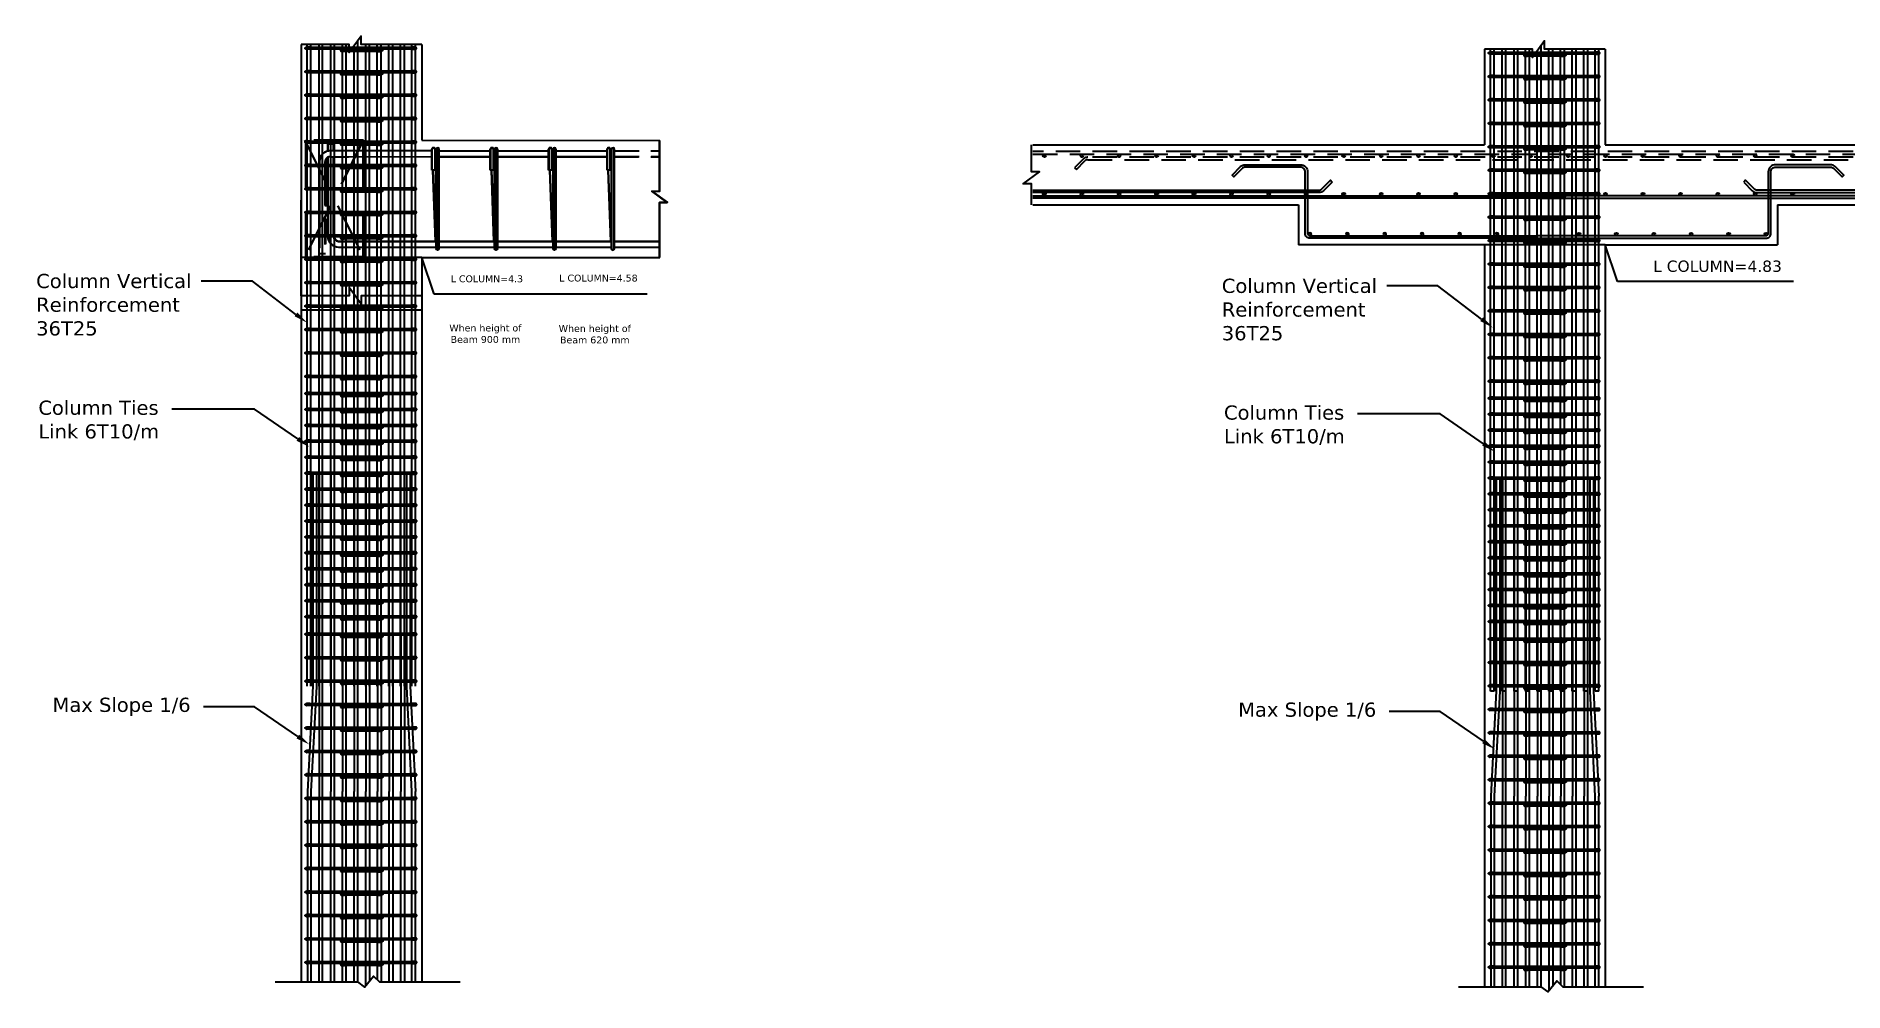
# Model space of a CAD drawing. Header units: inches. Extents: x 31 to 716, y 21 to 143.
# Drawn here: x 211.7 to 285.4, y 47.2 to 86.1 of the extents above; entities that cross this region are included whole.
import ezdxf
from ezdxf import colors
from ezdxf.entities.mleader import LeaderData, LeaderLine
from ezdxf.enums import TextEntityAlignment as Align
from ezdxf.math import Vec2, Vec3

# ---------------------------------------------------------------- set-up
doc = ezdxf.new("R2010")
doc.units = ezdxf.units.IN
doc.header["$MEASUREMENT"] = 0
doc.linetypes.add('HIDDEN-Z', pattern=[3, 2, -1])
for name, color, linetype in [('A-LIN-10', 1, 'Continuous'), ('CDEC-FRAMING-PLAN', 7, 'Continuous'), ('CDEC-TEXT-25-SCALE', 250, 'Continuous'), ('INNO-RFT-Y', 2, 'Continuous'), ('S-BARS-C2', 142, 'Continuous'), ('S-BARS-ELEV', 9, 'Continuous'), ('S-BARS-ELEV-BOT', 8, 'Continuous'), ('S-BARS-ELEV-TOP', 9, 'HIDDEN-Z'), ('S-CONCRETE', 3, 'Continuous'), ('s-hidden', 8, 'HIDDEN-Z'), ('Text', 7, 'Continuous'), ('XREF-FRAME$0$XREF-TITLEBLOCK$0$text', 3, 'Continuous')]:
    doc.layers.add(name, color=color, linetype=linetype)
doc.layers.add('Sheet_Borders', color=7, linetype='Continuous', lineweight=5)
doc.styles.add('Arial_1', font='arial.ttf', dxfattribs={"height": 0.45})
doc.styles.add('MtXpl_Verdana', font='verdana.ttf')
doc.styles.add('RA CALIBRI REGULAR', font='calibril.ttf')
doc.styles.get("Standard").update_dxf_attribs({"font": 'arial.ttf'})
doc.styles.add('XREF-FRAME$0$XREF-TITLEBLOCK$0$CONCEPT1', font='times.ttf')
doc.styles.add('XREF-FRAME$0$XREF-TITLEBLOCK$0$HG', font='ITALICT.shx')

msp = doc.modelspace()

# ---------------------------------------------------------------- texts
at = {"layer": 'CDEC-TEXT-25-SCALE', "color": 1, "insert": (277.532, 76.985), "char_height": 0.45918, "attachment_point": 1, "rotation": 360, "style": 'MtXpl_Verdana'}
msp.add_mtext_dynamic_manual_height_columns('\\pxqc;L COLUMN=4.83', width=5.3571, gutter_width=2.087, heights=[0], dxfattribs=at)
at = {"layer": 'CDEC-TEXT-25-SCALE', "color": 5, "char_height": 0.28001, "attachment_point": 1, "rotation": 360, "style": 'MtXpl_Verdana'}
for s, insert in [('\\pxqc;L COLUMN=4.3', (228.565, 76.382)), ('\\pxqc;When height of Beam 900 mm ', (228.505, 74.377))]:
    msp.add_mtext_dynamic_manual_height_columns(s, width=2.97027, gutter_width=1.273, heights=[0], dxfattribs=dict(at, insert=insert))
at = {"layer": 'CDEC-TEXT-25-SCALE', "color": 6, "char_height": 0.28001, "attachment_point": 1, "rotation": 360, "style": 'MtXpl_Verdana'}
for s, width, insert in [('\\pxqc;L COLUMN=4.58', 3.26505, (232.964, 76.412)), ('\\pxqc;When height of Beam 620 mm ', 2.97027, (232.964, 74.356))]:
    msp.add_mtext_dynamic_manual_height_columns(s, width=width, gutter_width=1.273, heights=[0], dxfattribs=dict(at, insert=insert))

# ---------------------------------------------------------------- blocks, each defined once
blk = doc.blocks.new('rebar')
blk.add_lwpolyline([(-0.685, -1.312), (-0.105, -1.312), (-0.055, -1.349), (0.009, -1.271), (0.051, -1.312), (0.618, -1.312)])
at = {"layer": 'INNO-RFT-Y', "color": 5}
for p, q in [((-0.375, 2.269), (-0.35, 2.269)), ((-0.375, 2.269), (-0.375, 0.028)), ((-0.35, -0.025), (-0.35, 2.269)), ((-0.268, 2.269), (-0.293, 2.269)), ((-0.293, 2.269), (-0.293, 0.028)), ((-0.293, 2.269), (-0.293, 2.269)), ((-0.268, 2.269), (-0.268, 0.028)), ((-0.268, 2.269), (-0.268, 2.269)), ((-0.186, 2.269), (-0.211, 2.269)), ((-0.211, 2.269), (-0.211, 0.028)), ((-0.211, 2.269), (-0.211, 2.269)), ((-0.186, 2.269), (-0.186, 2.269)), ((-0.186, 2.269), (-0.186, 2.269)), ((-0.186, 2.269), (-0.186, 0.028)), ((-0.186, 2.269), (-0.186, 2.269)), ((-0.104, 2.269), (-0.129, 2.269)), ((-0.129, 2.269), (-0.128, 0.028)), ((-0.129, 2.269), (-0.129, 2.269)), ((-0.104, 2.269), (-0.104, 2.269)), ((-0.104, 2.269), (-0.104, 2.269)), ((-0.104, 2.269), (-0.104, 0.028)), ((-0.104, 2.269), (-0.104, 2.269)), ((-0.022, 2.269), (-0.047, 2.269)), ((-0.047, 2.269), (-0.046, 0.028)), ((-0.047, 2.269), (-0.047, 2.269)), ((-0.022, 2.269), (-0.022, 2.269)), ((-0.022, 2.269), (-0.022, 2.269)), ((-0.022, 2.269), (-0.021, 0.028)), ((-0.022, 2.269), (-0.022, 2.269)), ((0.06, 2.269), (0.035, 2.269)), ((0.035, 2.269), (0.036, 0.028)), ((0.035, 2.269), (0.035, 2.269)), ((0.06, 2.269), (0.06, 2.269)), ((0.06, 2.269), (0.06, 2.269)), ((0.06, 2.269), (0.061, 0.028)), ((0.06, 2.269), (0.06, 2.269)), ((0.142, 2.269), (0.117, 2.269)), ((0.117, 2.269), (0.118, 0.028)), ((0.117, 2.269), (0.117, 2.269)), ((0.142, 2.269), (0.142, 2.269)), ((0.142, 2.269), (0.142, 2.269)), ((0.142, 2.269), (0.143, 0.028)), ((0.142, 2.269), (0.142, 2.269)), ((0.224, 2.269), (0.199, 2.269)), ((0.199, 2.269), (0.2, 0.028)), ((0.199, 2.269), (0.199, 2.269)), ((0.224, 2.269), (0.224, 2.269)), ((0.224, 2.269), (0.224, 2.269)), ((0.224, 2.269), (0.225, 0.028)), ((0.224, 2.269), (0.224, 2.269)), ((-0.375, 0.028), (-0.375, -0.025)), ((-0.35, -0.025), (-0.35, 0.028)), ((-0.35, 0.028), (-0.35, 0.028)), ((-0.293, -1.312), (-0.293, 0.028)), ((-0.268, 0.028), (-0.268, -1.312)), ((-0.211, -1.312), (-0.211, 0.028)), ((-0.186, 0.028), (-0.186, -1.312)), ((-0.129, -1.312), (-0.129, 0.028)), ((-0.104, 0.028), (-0.104, -1.313)), ((-0.046, -1.338), (-0.046, 0.028)), ((-0.021, 0.028), (-0.021, -1.308)), ((0.036, -1.297), (0.036, 0.028)), ((0.061, 0.028), (0.061, -1.312)), ((0.118, -1.312), (0.118, 0.028)), ((0.143, 0.028), (0.143, -1.312)), ((0.2, -1.312), (0.2, 0.028)), ((0.225, 0.028), (0.225, -1.312)), ((-0.375, -0.025), (-0.375, -0.025)), ((-0.375, -1.312), (-0.375, -0.025)), ((-0.361, -0.025), (-0.362, -0.025)), ((-0.35, -1.312), (-0.35, -0.025)), ((-0.268, -0.025), (-0.268, -0.025)), ((-0.186, -0.025), (-0.186, -0.025)), ((-0.104, -0.025), (-0.104, -0.025)), ((-0.022, -0.025), (-0.021, -0.025)), ((0.06, -0.025), (0.061, -0.025)), ((0.142, -0.025), (0.143, -0.025)), ((0.225, -0.025), (0.225, -0.025))]:
    blk.add_line(p, q, dxfattribs=at)
at = {"layer": 'INNO-RFT-Y', "color": 30, "true_color": 0xf26722}
for points in [[(-0.419, 0.769), (-0.419, 2.269), (-0.419, 0.769), (-0.457, 0.029), (-0.457, 0.028), (-0.457, 0.006), (-0.457, -1.312)], [(-0.419, 2.269), (-0.394, 2.269), (-0.394, 0.768), (-0.432, 0.028), (-0.432, 0.028), (-0.432, 0.006), (-0.432, -1.312)], [(0.278, -1.312), (0.278, -0.025), (0.278, 0.028), (0.242, 0.768), (0.242, 2.269), (0.267, 2.269), (0.267, 0.769), (0.303, 0.029)], [(0.303, -1.312), (0.303, -0.025), (0.303, 0.028)]]:
    blk.add_lwpolyline(points, dxfattribs=at)
blk = doc.blocks.new('rebar red')
at = {"color": 1}
for p, q in [((-50.998, -96.539), (-50.999, -96.54)), ((-50.998, -96.539), (-50.999, -96.54)), ((-50.998, -96.54), (-50.999, -96.541)), ((-50.999, -96.54), (-50.999, -96.541)), ((-50.999, -96.54), (-50.999, -96.541)), ((-50.999, -96.541), (-50.999, -96.542)), ((-50.999, -96.541), (-50.999, -96.542)), ((-50.999, -96.541), (-50.999, -96.542)), ((-50.999, -96.542), (-50.999, -96.543)), ((-50.999, -96.542), (-50.999, -96.543)), ((-50.999, -96.542), (-50.999, -96.543)), ((-50.999, -96.543), (-50.998, -96.544)), ((-50.999, -96.543), (-50.999, -96.544)), ((-50.999, -96.543), (-50.999, -96.544)), ((-50.999, -96.544), (-50.998, -96.545)), ((-50.999, -96.544), (-50.998, -96.545)), ((-50.997, -96.538), (-50.998, -96.539)), ((-50.997, -96.538), (-50.998, -96.539)), ((-50.998, -96.538), (-50.998, -96.539)), ((-50.997, -96.538), (-50.998, -96.538)), ((-50.998, -96.538), (-50.998, -96.539)), ((-50.997, -96.538), (-50.998, -96.538)), ((-50.998, -96.539), (-50.998, -96.54)), ((-50.998, -96.539), (-50.998, -96.54)), ((-50.997, -96.54), (-50.998, -96.541)), ((-50.998, -96.54), (-50.998, -96.541)), ((-50.998, -96.541), (-50.998, -96.542)), ((-50.998, -96.541), (-50.998, -96.542)), ((-50.998, -96.542), (-50.998, -96.543)), ((-50.998, -96.542), (-50.998, -96.543)), ((-50.998, -96.543), (-50.997, -96.544)), ((-50.998, -96.543), (-50.998, -96.544)), ((-50.998, -96.544), (-50.998, -96.545)), ((-50.998, -96.544), (-50.998, -96.545)), ((-50.998, -96.545), (-50.997, -96.546)), ((-50.998, -96.545), (-50.997, -96.546)), ((-50.998, -96.545), (-50.998, -96.546)), ((-50.998, -96.545), (-50.998, -96.546)), ((-50.998, -96.546), (-50.997, -96.547)), ((-50.998, -96.546), (-50.997, -96.547)), ((-50.996, -96.537), (-50.997, -96.538)), ((-50.996, -96.537), (-50.997, -96.538)), ((-50.996, -96.537), (-50.997, -96.538)), ((-50.996, -96.537), (-50.997, -96.538)), ((-50.996, -96.538), (-50.997, -96.538)), ((-50.997, -96.538), (-50.997, -96.539)), ((-50.997, -96.538), (-50.997, -96.538)), ((-50.997, -96.538), (-50.997, -96.538)), ((-50.996, -96.539), (-50.997, -96.54)), ((-50.997, -96.539), (-50.997, -96.54)), ((-50.997, -96.54), (-50.997, -96.541)), ((-50.997, -96.541), (-50.997, -96.542)), ((-50.997, -96.542), (-50.997, -96.543)), ((-50.997, -96.543), (-50.997, -96.544)), ((-50.997, -96.544), (-50.996, -96.545)), ((-50.997, -96.544), (-50.997, -96.545)), ((-50.997, -96.545), (-50.997, -96.546)), ((-50.997, -96.546), (-50.996, -96.547)), ((-50.997, -96.546), (-50.997, -96.547)), ((-50.997, -96.546), (-50.997, -96.547)), ((-50.997, -96.547), (-50.996, -96.548)), ((-50.997, -96.547), (-50.996, -96.548)), ((-50.997, -96.547), (-50.996, -96.548)), ((-50.997, -96.547), (-50.996, -96.548)), ((-50.995, -96.536), (-50.996, -96.537)), ((-50.995, -96.536), (-50.996, -96.537)), ((-50.995, -96.536), (-50.996, -96.536)), ((-50.996, -96.536), (-50.996, -96.536)), ((-50.996, -96.536), (-50.996, -96.537)), ((-50.995, -96.537), (-50.996, -96.538)), ((-50.996, -96.537), (-50.996, -96.537)), ((-50.995, -96.538), (-50.996, -96.539)), ((-50.996, -96.538), (-50.996, -96.539)), ((-50.995, -96.538), (-50.996, -96.538)), ((-50.996, -96.539), (-50.996, -96.54)), ((-50.996, -96.54), (-50.996, -96.541)), ((-50.996, -96.541), (-50.996, -96.542)), ((-50.996, -96.542), (-50.996, -96.543)), ((-50.996, -96.543), (-50.996, -96.544)), ((-50.996, -96.544), (-50.996, -96.545)), ((-50.996, -96.545), (-50.995, -96.546)), ((-50.996, -96.545), (-50.996, -96.546)), ((-50.996, -96.546), (-50.995, -96.547)), ((-50.996, -96.547), (-50.995, -96.548)), ((-50.996, -96.548), (-50.995, -96.548)), ((-50.996, -96.548), (-50.995, -96.548)), ((-50.996, -96.548), (-50.996, -96.548)), ((-50.996, -96.548), (-50.996, -96.548)), ((-50.996, -96.548), (-50.995, -96.549)), ((-50.996, -96.548), (-50.996, -96.548)), ((-50.994, -96.535), (-50.995, -96.536)), ((-50.994, -96.536), (-50.995, -96.537)), ((-50.994, -96.536), (-50.995, -96.536)), ((-50.995, -96.536), (-50.995, -96.537)), ((-50.994, -96.536), (-50.995, -96.536)), ((-50.994, -96.536), (-50.995, -96.536)), ((-50.995, -96.536), (-50.995, -96.536)), ((-50.994, -96.537), (-50.995, -96.538)), ((-50.995, -96.537), (-50.995, -96.538)), ((-50.995, -96.538), (-50.995, -96.538)), ((-50.994, -96.538), (-50.995, -96.539)), ((-50.995, -96.539), (-50.995, -96.54)), ((-50.995, -96.54), (-50.995, -96.541)), ((-50.995, -96.541), (-50.995, -96.542)), ((-50.995, -96.542), (-50.995, -96.543)), ((-50.995, -96.543), (-50.995, -96.544)), ((-50.995, -96.544), (-50.995, -96.545)), ((-50.995, -96.545), (-50.994, -96.546)), ((-50.995, -96.546), (-50.995, -96.547)), ((-50.995, -96.547), (-50.994, -96.548)), ((-50.995, -96.547), (-50.995, -96.548)), ((-50.995, -96.548), (-50.994, -96.548)), ((-50.995, -96.548), (-50.994, -96.549)), ((-50.995, -96.548), (-50.995, -96.548)), ((-50.995, -96.548), (-50.994, -96.549)), ((-50.995, -96.548), (-50.994, -96.549)), ((-50.995, -96.549), (-50.994, -96.549)), ((-50.995, -96.549), (-50.995, -96.549)), ((-50.993, -96.535), (-50.994, -96.536)), ((-50.993, -96.535), (-50.994, -96.536)), ((-50.993, -96.535), (-50.994, -96.536)), ((-50.993, -96.535), (-50.994, -96.535)), ((-50.993, -96.536), (-50.994, -96.537)), ((-50.993, -96.536), (-50.994, -96.536)), ((-50.993, -96.537), (-50.994, -96.538)), ((-50.994, -96.538), (-50.994, -96.538)), ((-50.993, -96.538), (-50.994, -96.539)), ((-50.994, -96.539), (-50.994, -96.54)), ((-50.994, -96.54), (-50.994, -96.541)), ((-50.994, -96.541), (-50.994, -96.542)), ((-50.994, -96.542), (-50.994, -96.543)), ((-50.994, -96.543), (-50.994, -96.544)), ((-50.994, -96.544), (-50.994, -96.545)), ((-50.994, -96.545), (-50.993, -96.546)), ((-50.994, -96.546), (-50.994, -96.547)), ((-50.994, -96.547), (-50.993, -96.548)), ((-50.994, -96.548), (-50.993, -96.548)), ((-50.994, -96.548), (-50.993, -96.549)), ((-50.994, -96.549), (-50.993, -96.549)), ((-50.994, -96.549), (-50.993, -96.549)), ((-50.994, -96.549), (-50.993, -96.549)), ((-50.994, -96.549), (-50.993, -96.549)), ((-50.992, -96.535), (-50.993, -96.536)), ((-50.992, -96.535), (-50.993, -96.535)), ((-50.992, -96.535), (-50.993, -96.535)), ((-50.993, -96.535), (-50.993, -96.535)), ((-50.993, -96.535), (-50.992, -96.535)), ((-50.992, -96.536), (-50.993, -96.536)), ((-50.992, -96.536), (-50.993, -96.537)), ((-50.992, -96.537), (-50.993, -96.538)), ((-50.992, -96.538), (-50.993, -96.539)), ((-50.993, -96.538), (-50.993, -96.538)), ((-50.993, -96.539), (-50.993, -96.54)), ((-50.993, -96.54), (-50.993, -96.541)), ((-50.993, -96.541), (-50.993, -96.542)), ((-50.993, -96.542), (-50.993, -96.543)), ((-50.993, -96.543), (-50.993, -96.544)), ((-50.993, -96.544), (-50.993, -96.545)), ((-50.993, -96.545), (-50.992, -96.546)), ((-50.993, -96.546), (-50.993, -96.547)), ((-50.993, -96.547), (-50.992, -96.548)), ((-50.993, -96.548), (-50.992, -96.549)), ((-50.993, -96.548), (-50.992, -96.548)), ((-50.993, -96.549), (-50.992, -96.549)), ((-50.993, -96.549), (-50.992, -96.549)), ((-50.993, -96.549), (-50.992, -96.549)), ((-50.993, -96.549), (-50.993, -96.549)), ((-50.993, -96.549), (-50.992, -96.549)), ((-50.991, -96.535), (-50.992, -96.536)), ((-50.991, -96.535), (-50.992, -96.536)), ((-50.991, -96.535), (-50.992, -96.535)), ((-50.992, -96.535), (-50.992, -96.535)), ((-50.991, -96.535), (-50.992, -96.535)), ((-50.992, -96.535), (-50.992, -96.535)), ((-50.992, -96.535), (-50.992, -96.535)), ((-50.992, -96.535), (-50.992, -96.535)), ((-50.992, -96.535), (-50.992, -96.535)), ((-50.992, -96.535), (-50.992, -96.535)), ((-50.992, -96.535), (-50.992, -96.535)), ((-50.992, -96.535), (-50.991, -96.535)), ((-50.992, -96.536), (-50.992, -96.536)), ((-50.991, -96.536), (-50.992, -96.537)), ((-50.991, -96.537), (-50.992, -96.538)), ((-50.992, -96.538), (-50.992, -96.538)), ((-50.991, -96.539), (-50.992, -96.54)), ((-50.992, -96.54), (-50.992, -96.541)), ((-50.992, -96.541), (-50.992, -96.542)), ((-50.992, -96.542), (-50.992, -96.543)), ((-50.992, -96.543), (-50.992, -96.544)), ((-50.992, -96.544), (-50.991, -96.545)), ((-50.992, -96.546), (-50.992, -96.547)), ((-50.992, -96.547), (-50.991, -96.548)), ((-50.992, -96.548), (-50.992, -96.549)), ((-50.992, -96.548), (-50.991, -96.548)), ((-50.992, -96.549), (-50.991, -96.549)), ((-50.992, -96.549), (-50.991, -96.549)), ((-50.992, -96.549), (-50.991, -96.549)), ((-50.992, -96.549), (-50.991, -96.549)), ((-50.992, -96.549), (-50.992, -96.549)), ((-50.992, -96.549), (-50.992, -96.55)), ((-50.992, -96.549), (-50.992, -96.55)), ((-50.992, -96.55), (-50.992, -96.55)), ((-50.992, -96.55), (-50.992, -96.55)), ((-50.992, -96.55), (-50.992, -96.55)), ((-50.992, -96.55), (-50.992, -96.55)), ((-50.992, -96.55), (-50.991, -96.55)), ((-50.99, -96.535), (-50.991, -96.535)), ((-50.99, -96.535), (-50.991, -96.536)), ((-50.991, -96.535), (-50.991, -96.535)), ((-50.991, -96.535), (-50.991, -96.535)), ((-50.991, -96.535), (-50.991, -96.535)), ((-50.991, -96.535), (-50.991, -96.535)), ((-50.991, -96.535), (-50.991, -96.535)), ((-50.991, -96.535), (-50.991, -96.535)), ((-50.99, -96.535), (-50.991, -96.535)), ((-50.991, -96.535), (-50.991, -96.535)), ((-50.991, -96.535), (-50.991, -96.535)), ((-50.991, -96.535), (-50.991, -96.535)), ((-50.991, -96.535), (-50.991, -96.535)), ((-50.991, -96.535), (-50.991, -96.535)), ((-50.991, -96.535), (-50.991, -96.535)), ((-50.991, -96.535), (-50.991, -96.535)), ((-50.991, -96.535), (-50.991, -96.535)), ((-50.991, -96.535), (-50.991, -96.535)), ((-50.991, -96.535), (-50.991, -96.535)), ((-50.991, -96.535), (-50.991, -96.535)), ((-50.991, -96.535), (-50.991, -96.535)), ((-50.991, -96.535), (-50.991, -96.535)), ((-50.991, -96.535), (-50.99, -96.535)), ((-50.991, -96.535), (-50.991, -96.535)), ((-50.99, -96.536), (-50.991, -96.537)), ((-50.991, -96.536), (-50.991, -96.536)), ((-50.991, -96.538), (-50.991, -96.539)), ((-50.99, -96.538), (-50.991, -96.538)), ((-50.991, -96.545), (-50.991, -96.546)), ((-50.991, -96.546), (-50.99, -96.547)), ((-50.991, -96.548), (-50.99, -96.548)), ((-50.991, -96.548), (-50.991, -96.549)), ((-50.991, -96.549), (-50.99, -96.55)), ((-50.991, -96.549), (-50.991, -96.549)), ((-50.991, -96.549), (-50.99, -96.549)), ((-50.991, -96.549), (-50.99, -96.549)), ((-50.991, -96.549), (-50.991, -96.55)), ((-50.99, -96.55), (-50.991, -96.55)), ((-50.991, -96.55), (-50.991, -96.55)), ((-50.989, -96.535), (-50.99, -96.536)), ((-50.989, -96.535), (-50.99, -96.535)), ((-50.99, -96.535), (-50.989, -96.535)), ((-50.99, -96.535), (-50.99, -96.535)), ((-50.99, -96.535), (-50.99, -96.535)), ((-50.99, -96.535), (-50.99, -96.535)), ((-50.989, -96.535), (-50.99, -96.535)), ((-50.99, -96.535), (-50.99, -96.535)), ((-50.99, -96.535), (-50.99, -96.535)), ((-50.99, -96.535), (-50.99, -96.535)), ((-50.99, -96.535), (-50.99, -96.535)), ((-50.99, -96.535), (-50.99, -96.535)), ((-50.99, -96.535), (-50.99, -96.535)), ((-50.99, -96.535), (-50.99, -96.535)), ((-50.99, -96.535), (-50.99, -96.535)), ((-50.989, -96.536), (-50.99, -96.537)), ((-50.99, -96.536), (-50.99, -96.536)), ((-50.99, -96.537), (-50.99, -96.538)), ((-50.989, -96.538), (-50.99, -96.539)), ((-50.99, -96.539), (-50.99, -96.54)), ((-50.99, -96.54), (-50.99, -96.541)), ((-50.99, -96.541), (-50.99, -96.542)), ((-50.99, -96.542), (-50.99, -96.543)), ((-50.99, -96.543), (-50.99, -96.544)), ((-50.99, -96.544), (-50.99, -96.545)), ((-50.99, -96.545), (-50.989, -96.546)), ((-50.99, -96.547), (-50.99, -96.548)), ((-50.99, -96.548), (-50.989, -96.548)), ((-50.99, -96.548), (-50.99, -96.549)), ((-50.99, -96.549), (-50.989, -96.55)), ((-50.99, -96.549), (-50.989, -96.549)), ((-50.99, -96.549), (-50.989, -96.549)), ((-50.989, -96.55), (-50.99, -96.55)), ((-50.989, -96.535), (-50.989, -96.535)), ((-50.988, -96.535), (-50.989, -96.535)), ((-50.988, -96.535), (-50.989, -96.535)), ((-50.989, -96.535), (-50.989, -96.535)), ((-50.989, -96.535), (-50.989, -96.535)), ((-50.989, -96.535), (-50.989, -96.535)), ((-50.989, -96.535), (-50.989, -96.535)), ((-50.988, -96.535), (-50.989, -96.535)), ((-50.988, -96.536), (-50.989, -96.536)), ((-50.988, -96.537), (-50.989, -96.538)), ((-50.989, -96.538), (-50.989, -96.538)), ((-50.988, -96.539), (-50.989, -96.54)), ((-50.989, -96.54), (-50.989, -96.541)), ((-50.989, -96.541), (-50.989, -96.542)), ((-50.989, -96.542), (-50.989, -96.543)), ((-50.989, -96.543), (-50.989, -96.544)), ((-50.989, -96.544), (-50.988, -96.545)), ((-50.989, -96.546), (-50.989, -96.547)), ((-50.989, -96.547), (-50.988, -96.548)), ((-50.989, -96.548), (-50.988, -96.549)), ((-50.989, -96.549), (-50.988, -96.549)), ((-50.989, -96.549), (-50.988, -96.55)), ((-50.988, -96.55), (-50.989, -96.55)), ((-50.988, -96.535), (-50.988, -96.536)), ((-50.987, -96.535), (-50.988, -96.535)), ((-50.987, -96.535), (-50.988, -96.535)), ((-50.988, -96.535), (-50.988, -96.535)), ((-50.987, -96.535), (-50.988, -96.535)), ((-50.988, -96.535), (-50.988, -96.535)), ((-50.988, -96.535), (-50.988, -96.535)), ((-50.988, -96.535), (-50.988, -96.535)), ((-50.988, -96.535), (-50.988, -96.535)), ((-50.987, -96.536), (-50.988, -96.536)), ((-50.988, -96.536), (-50.988, -96.537)), ((-50.987, -96.537), (-50.988, -96.538)), ((-50.988, -96.538), (-50.988, -96.538)), ((-50.988, -96.538), (-50.988, -96.539)), ((-50.988, -96.545), (-50.988, -96.546)), ((-50.988, -96.546), (-50.988, -96.547)), ((-50.988, -96.547), (-50.987, -96.548)), ((-50.988, -96.548), (-50.988, -96.548)), ((-50.988, -96.548), (-50.987, -96.549)), ((-50.988, -96.549), (-50.987, -96.549)), ((-50.988, -96.549), (-50.988, -96.549)), ((-50.988, -96.549), (-50.987, -96.55)), ((-50.987, -96.55), (-50.988, -96.55)), ((-50.986, -96.535), (-50.987, -96.536)), ((-50.987, -96.535), (-50.986, -96.535)), ((-50.986, -96.535), (-50.987, -96.535)), ((-50.987, -96.535), (-50.987, -96.535)), ((-50.986, -96.535), (-50.987, -96.535)), ((-50.987, -96.535), (-50.987, -96.535)), ((-50.986, -96.536), (-50.987, -96.537)), ((-50.986, -96.538), (-50.987, -96.539)), ((-50.987, -96.539), (-50.987, -96.54)), ((-50.987, -96.54), (-50.987, -96.541)), ((-50.987, -96.541), (-50.987, -96.542)), ((-50.987, -96.542), (-50.987, -96.543)), ((-50.987, -96.543), (-50.987, -96.544)), ((-50.987, -96.544), (-50.987, -96.545)), ((-50.987, -96.545), (-50.986, -96.546)), ((-50.987, -96.548), (-50.986, -96.548)), ((-50.987, -96.549), (-50.986, -96.549)), ((-50.987, -96.549), (-50.986, -96.55)), ((-50.986, -96.55), (-50.987, -96.55)), ((-50.985, -96.535), (-50.986, -96.536)), ((-50.986, -96.535), (-50.985, -96.535)), ((-50.986, -96.535), (-50.986, -96.535)), ((-50.986, -96.535), (-50.986, -96.535)), ((-50.985, -96.535), (-50.986, -96.535)), ((-50.986, -96.536), (-50.986, -96.536)), ((-50.985, -96.537), (-50.986, -96.538)), ((-50.986, -96.538), (-50.986, -96.538)), ((-50.986, -96.546), (-50.986, -96.547)), ((-50.986, -96.547), (-50.985, -96.548)), ((-50.986, -96.548), (-50.986, -96.549)), ((-50.986, -96.549), (-50.985, -96.549)), ((-50.986, -96.549), (-50.986, -96.549)), ((-50.986, -96.549), (-50.985, -96.55)), ((-50.985, -96.55), (-50.986, -96.55)), ((-50.985, -96.535), (-50.984, -96.535)), ((-50.984, -96.535), (-50.985, -96.535)), ((-50.984, -96.535), (-50.985, -96.535)), ((-50.985, -96.535), (-50.985, -96.535)), ((-50.985, -96.535), (-50.985, -96.535)), ((-50.984, -96.536), (-50.985, -96.536)), ((-50.985, -96.536), (-50.985, -96.537)), ((-50.985, -96.538), (-50.985, -96.539)), ((-50.984, -96.538), (-50.985, -96.538)), ((-50.985, -96.539), (-50.985, -96.54)), ((-50.985, -96.54), (-50.985, -96.541)), ((-50.985, -96.541), (-50.985, -96.542)), ((-50.985, -96.542), (-50.985, -96.543)), ((-50.985, -96.543), (-50.985, -96.544)), ((-50.985, -96.544), (-50.985, -96.545)), ((-50.985, -96.545), (-50.985, -96.546)), ((-50.985, -96.546), (-50.984, -96.547)), ((-50.985, -96.548), (-50.985, -96.548)), ((-50.985, -96.548), (-50.984, -96.549)), ((-50.985, -96.549), (-50.984, -96.549)), ((-50.984, -96.55), (-50.985, -96.55)), ((-50.984, -96.535), (-50.984, -96.536)), ((-50.984, -96.535), (-50.982, -96.535)), ((-50.983, -96.535), (-50.984, -96.535)), ((-50.983, -96.535), (-50.984, -96.535)), ((-50.984, -96.535), (-50.984, -96.535)), ((-50.984, -96.535), (-50.984, -96.535)), ((-50.984, -96.535), (-50.984, -96.535)), ((-50.983, -96.536), (-50.984, -96.537)), ((-50.984, -96.537), (-50.984, -96.538)), ((-50.984, -96.547), (-50.984, -96.548)), ((-50.984, -96.548), (-50.983, -96.548)), ((-50.984, -96.549), (-50.983, -96.549)), ((-50.984, -96.549), (-50.984, -96.55)), ((-50.984, -96.549), (-50.984, -96.549)), ((-50.982, -96.55), (-50.984, -96.55)), ((-50.982, -96.535), (-50.983, -96.536)), ((-50.982, -96.535), (-50.983, -96.535)), ((-50.983, -96.535), (-50.983, -96.535)), ((-50.983, -96.535), (-50.983, -96.535)), ((-50.983, -96.536), (-50.983, -96.536)), ((-50.982, -96.537), (-50.983, -96.538)), ((-50.983, -96.538), (-50.983, -96.539)), ((-50.983, -96.538), (-50.983, -96.538)), ((-50.983, -96.539), (-50.983, -96.54)), ((-50.983, -96.54), (-50.983, -96.541)), ((-50.983, -96.541), (-50.983, -96.542)), ((-50.983, -96.542), (-50.983, -96.543)), ((-50.983, -96.543), (-50.983, -96.544)), ((-50.983, -96.544), (-50.983, -96.545)), ((-50.983, -96.545), (-50.983, -96.546)), ((-50.983, -96.546), (-50.983, -96.547)), ((-50.983, -96.547), (-50.982, -96.548)), ((-50.983, -96.548), (-50.983, -96.549)), ((-50.983, -96.549), (-50.982, -96.55)), ((-50.983, -96.549), (-50.982, -96.549)), ((-50.981, -96.535), (-50.982, -96.535)), ((-50.982, -96.535), (-50.982, -96.535)), ((-50.982, -96.535), (-50.981, -96.535)), ((-50.982, -96.535), (-50.982, -96.535)), ((-50.982, -96.535), (-50.982, -96.535)), ((-50.982, -96.536), (-50.982, -96.537)), ((-50.981, -96.536), (-50.982, -96.536)), ((-50.981, -96.54), (-50.982, -96.541)), ((-50.982, -96.541), (-50.982, -96.542)), ((-50.982, -96.542), (-50.982, -96.543)), ((-50.982, -96.543), (-50.981, -96.544)), ((-50.982, -96.548), (-50.981, -96.549)), ((-50.982, -96.548), (-50.982, -96.548)), ((-50.982, -96.549), (-50.981, -96.55)), ((-50.982, -96.549), (-50.982, -96.549)), ((-50.981, -96.55), (-50.982, -96.55)), ((-50.98, -96.535), (-50.981, -96.535)), ((-50.98, -96.535), (-50.981, -96.535)), ((-50.981, -96.535), (-50.981, -96.536)), ((-50.981, -96.535), (-50.979, -96.535)), ((-50.98, -96.537), (-50.981, -96.538)), ((-50.981, -96.538), (-50.981, -96.539)), ((-50.981, -96.538), (-50.981, -96.538)), ((-50.981, -96.539), (-50.981, -96.54)), ((-50.981, -96.544), (-50.981, -96.545)), ((-50.981, -96.545), (-50.981, -96.546)), ((-50.981, -96.546), (-50.981, -96.547)), ((-50.981, -96.547), (-50.98, -96.548)), ((-50.981, -96.549), (-50.98, -96.549)), ((-50.981, -96.549), (-50.981, -96.549)), ((-50.979, -96.55), (-50.981, -96.55)), ((-50.979, -96.535), (-50.98, -96.535)), ((-50.979, -96.536), (-50.98, -96.536)), ((-50.98, -96.536), (-50.98, -96.537)), ((-50.979, -96.54), (-50.98, -96.541)), ((-50.98, -96.541), (-50.98, -96.542)), ((-50.98, -96.542), (-50.98, -96.543)), ((-50.98, -96.543), (-50.979, -96.544)), ((-50.98, -96.548), (-50.979, -96.549)), ((-50.98, -96.548), (-50.98, -96.548)), ((-50.98, -96.549), (-50.979, -96.55)), ((-50.979, -96.535), (-50.979, -96.536)), ((-50.979, -96.535), (-50.978, -96.535)), ((-50.979, -96.535), (-50.979, -96.535)), ((-50.978, -96.535), (-50.979, -96.535)), ((-50.978, -96.537), (-50.979, -96.538)), ((-50.979, -96.538), (-50.979, -96.539)), ((-50.979, -96.538), (-50.979, -96.538)), ((-50.979, -96.539), (-50.979, -96.54)), ((-50.979, -96.544), (-50.979, -96.545)), ((-50.979, -96.545), (-50.979, -96.546)), ((-50.979, -96.546), (-50.979, -96.547)), ((-50.979, -96.547), (-50.978, -96.548)), ((-50.979, -96.549), (-50.979, -96.549)), ((-50.979, -96.549), (-50.978, -96.549)), ((-50.978, -96.55), (-50.979, -96.55)), ((-50.978, -96.535), (-50.976, -96.535)), ((-50.977, -96.535), (-50.978, -96.535)), ((-50.977, -96.535), (-50.978, -96.536)), ((-50.978, -96.535), (-50.978, -96.535)), ((-50.978, -96.536), (-50.978, -96.537)), ((-50.978, -96.536), (-50.978, -96.536)), ((-50.978, -96.548), (-50.978, -96.548)), ((-50.978, -96.548), (-50.978, -96.549)), ((-50.978, -96.549), (-50.977, -96.549)), ((-50.978, -96.549), (-50.978, -96.55)), ((-50.976, -96.55), (-50.978, -96.55)), ((-50.977, -96.535), (-50.977, -96.535)), ((-50.976, -96.535), (-50.977, -96.535)), ((-50.976, -96.536), (-50.977, -96.537)), ((-50.977, -96.537), (-50.977, -96.538)), ((-50.977, -96.538), (-50.977, -96.539)), ((-50.977, -96.538), (-50.977, -96.538)), ((-50.977, -96.539), (-50.977, -96.54)), ((-50.977, -96.54), (-50.977, -96.541)), ((-50.977, -96.541), (-50.977, -96.542)), ((-50.977, -96.542), (-50.977, -96.543)), ((-50.977, -96.543), (-50.977, -96.544)), ((-50.977, -96.544), (-50.977, -96.545)), ((-50.977, -96.545), (-50.977, -96.546)), ((-50.977, -96.546), (-50.977, -96.547)), ((-50.977, -96.547), (-50.977, -96.548)), ((-50.977, -96.548), (-50.976, -96.548)), ((-50.977, -96.549), (-50.976, -96.55)), ((-50.977, -96.549), (-50.977, -96.549)), ((-50.975, -96.535), (-50.976, -96.535)), ((-50.976, -96.535), (-50.976, -96.535)), ((-50.976, -96.535), (-50.975, -96.535)), ((-50.976, -96.535), (-50.976, -96.536)), ((-50.976, -96.536), (-50.976, -96.536)), ((-50.976, -96.548), (-50.976, -96.549)), ((-50.976, -96.549), (-50.975, -96.549)), ((-50.976, -96.549), (-50.976, -96.549)), ((-50.975, -96.55), (-50.976, -96.55)), ((-50.975, -96.535), (-50.975, -96.535)), ((-50.975, -96.535), (-50.973, -96.535)), ((-50.974, -96.535), (-50.975, -96.535)), ((-50.974, -96.536), (-50.975, -96.537)), ((-50.975, -96.537), (-50.975, -96.538)), ((-50.975, -96.538), (-50.975, -96.539)), ((-50.975, -96.538), (-50.975, -96.538)), ((-50.975, -96.539), (-50.975, -96.54)), ((-50.975, -96.54), (-50.975, -96.541)), ((-50.975, -96.541), (-50.975, -96.542)), ((-50.975, -96.542), (-50.975, -96.543)), ((-50.975, -96.543), (-50.975, -96.544)), ((-50.975, -96.544), (-50.975, -96.545)), ((-50.975, -96.545), (-50.975, -96.546)), ((-50.975, -96.546), (-50.975, -96.547)), ((-50.975, -96.547), (-50.975, -96.548)), ((-50.975, -96.548), (-50.974, -96.548)), ((-50.975, -96.549), (-50.975, -96.55)), ((-50.973, -96.55), (-50.975, -96.55)), ((-50.973, -96.535), (-50.974, -96.535)), ((-50.974, -96.535), (-50.974, -96.536)), ((-50.974, -96.536), (-50.974, -96.536)), ((-50.974, -96.548), (-50.974, -96.549)), ((-50.974, -96.549), (-50.974, -96.549)), ((-50.974, -96.549), (-50.973, -96.549)), ((-50.973, -96.535), (-50.973, -96.535)), ((-50.973, -96.535), (-50.973, -96.535)), ((-50.973, -96.535), (-50.971, -96.535)), ((-50.972, -96.536), (-50.973, -96.537)), ((-50.973, -96.537), (-50.973, -96.538)), ((-50.973, -96.538), (-50.973, -96.539)), ((-50.973, -96.538), (-50.973, -96.538)), ((-50.973, -96.539), (-50.973, -96.54)), ((-50.973, -96.54), (-50.973, -96.541)), ((-50.973, -96.541), (-50.973, -96.542)), ((-50.973, -96.542), (-50.973, -96.543)), ((-50.973, -96.543), (-50.973, -96.544)), ((-50.973, -96.544), (-50.973, -96.545)), ((-50.973, -96.545), (-50.973, -96.546)), ((-50.973, -96.546), (-50.973, -96.547)), ((-50.973, -96.547), (-50.973, -96.548)), ((-50.973, -96.548), (-50.972, -96.548)), ((-50.973, -96.549), (-50.973, -96.55)), ((-50.971, -96.55), (-50.973, -96.55)), ((-50.972, -96.535), (-50.972, -96.536)), ((-50.972, -96.535), (-50.972, -96.535)), ((-50.971, -96.535), (-50.972, -96.535)), ((-50.972, -96.536), (-50.972, -96.536)), ((-50.972, -96.548), (-50.972, -96.549)), ((-50.972, -96.549), (-50.972, -96.549)), ((-50.972, -96.549), (-50.971, -96.55)), ((-50.972, -96.549), (-50.972, -96.549)), ((-50.971, -96.535), (-50.971, -96.535)), ((-50.971, -96.535), (-50.97, -96.535)), ((-50.97, -96.537), (-50.971, -96.538)), ((-50.971, -96.538), (-50.971, -96.538)), ((-50.971, -96.538), (-50.971, -96.539)), ((-50.971, -96.539), (-50.971, -96.54)), ((-50.971, -96.54), (-50.971, -96.541)), ((-50.971, -96.541), (-50.971, -96.542)), ((-50.971, -96.542), (-50.971, -96.543)), ((-50.971, -96.543), (-50.971, -96.544)), ((-50.971, -96.544), (-50.971, -96.545)), ((-50.971, -96.545), (-50.971, -96.546)), ((-50.971, -96.546), (-50.971, -96.547)), ((-50.971, -96.547), (-50.97, -96.548)), ((-50.97, -96.55), (-50.971, -96.55)), ((-50.969, -96.535), (-50.97, -96.535)), ((-50.97, -96.535), (-50.968, -96.535)), ((-50.97, -96.535), (-50.97, -96.536)), ((-50.97, -96.535), (-50.97, -96.535)), ((-50.97, -96.535), (-50.97, -96.535)), ((-50.97, -96.536), (-50.97, -96.536)), ((-50.97, -96.536), (-50.97, -96.537)), ((-50.97, -96.548), (-50.97, -96.549)), ((-50.97, -96.548), (-50.97, -96.548)), ((-50.97, -96.549), (-50.97, -96.55)), ((-50.97, -96.549), (-50.97, -96.549)), ((-50.97, -96.549), (-50.97, -96.549)), ((-50.968, -96.55), (-50.97, -96.55)), ((-50.968, -96.537), (-50.969, -96.538)), ((-50.969, -96.538), (-50.969, -96.538)), ((-50.969, -96.538), (-50.969, -96.539)), ((-50.969, -96.539), (-50.969, -96.54)), ((-50.969, -96.54), (-50.969, -96.541)), ((-50.969, -96.541), (-50.969, -96.542)), ((-50.969, -96.542), (-50.969, -96.543)), ((-50.969, -96.543), (-50.969, -96.544)), ((-50.969, -96.544), (-50.969, -96.545)), ((-50.969, -96.545), (-50.969, -96.546)), ((-50.969, -96.546), (-50.969, -96.547)), ((-50.969, -96.547), (-50.968, -96.548)), ((-50.968, -96.535), (-50.968, -96.535)), ((-50.968, -96.535), (-50.966, -96.535)), ((-50.968, -96.535), (-50.968, -96.535)), ((-50.968, -96.535), (-50.968, -96.535)), ((-50.968, -96.535), (-50.968, -96.536)), ((-50.968, -96.536), (-50.968, -96.537)), ((-50.968, -96.536), (-50.968, -96.536)), ((-50.968, -96.548), (-50.968, -96.549)), ((-50.968, -96.548), (-50.968, -96.548)), ((-50.968, -96.549), (-50.968, -96.55)), ((-50.968, -96.549), (-50.968, -96.549)), ((-50.968, -96.549), (-50.968, -96.549)), ((-50.966, -96.55), (-50.968, -96.55)), ((-50.966, -96.535), (-50.966, -96.535)), ((-50.966, -96.535), (-50.966, -96.535)), ((-50.966, -96.535), (-50.966, -96.535)), ((-50.966, -96.535), (-50.966, -96.536)), ((-50.966, -96.535), (-50.742, -96.535)), ((-50.966, -96.536), (-50.966, -96.537)), ((-50.966, -96.536), (-50.966, -96.536)), ((-50.966, -96.537), (-50.966, -96.538)), ((-50.966, -96.538), (-50.966, -96.539)), ((-50.966, -96.538), (-50.966, -96.538)), ((-50.966, -96.539), (-50.966, -96.54)), ((-50.966, -96.54), (-50.966, -96.541)), ((-50.966, -96.541), (-50.966, -96.542)), ((-50.966, -96.542), (-50.966, -96.543)), ((-50.966, -96.543), (-50.966, -96.544)), ((-50.966, -96.544), (-50.966, -96.545)), ((-50.966, -96.545), (-50.966, -96.546)), ((-50.966, -96.546), (-50.966, -96.547)), ((-50.966, -96.547), (-50.966, -96.548)), ((-50.966, -96.548), (-50.966, -96.549)), ((-50.966, -96.548), (-50.966, -96.548)), ((-50.966, -96.549), (-50.966, -96.55)), ((-50.966, -96.549), (-50.966, -96.549)), ((-50.966, -96.549), (-50.966, -96.549)), ((-50.735, -96.55), (-50.966, -96.55)), ((-50.742, -96.535), (-50.742, -96.535)), ((-50.742, -96.535), (-50.741, -96.535)), ((-50.742, -96.535), (-50.737, -96.535)), ((-50.737, -96.535), (-50.735, -96.535)), ((-50.737, -96.535), (-50.735, -96.535)), ((-50.735, -96.535), (-50.735, -96.536)), ((-50.735, -96.535), (-50.735, -96.535)), ((-50.735, -96.535), (-50.735, -96.535)), ((-50.735, -96.535), (-50.735, -96.535)), ((-50.735, -96.535), (-50.735, -96.535)), ((-50.735, -96.535), (-50.735, -96.535)), ((-50.735, -96.535), (-50.735, -96.535)), ((-50.735, -96.535), (-50.733, -96.535)), ((-50.735, -96.535), (-50.735, -96.535)), ((-50.735, -96.535), (-50.735, -96.535)), ((-50.735, -96.535), (-50.735, -96.535)), ((-50.735, -96.535), (-50.735, -96.535)), ((-50.735, -96.535), (-50.733, -96.535)), ((-50.735, -96.536), (-50.735, -96.536)), ((-50.735, -96.536), (-50.735, -96.537)), ((-50.735, -96.537), (-50.734, -96.538)), ((-50.734, -96.547), (-50.735, -96.548)), ((-50.735, -96.548), (-50.735, -96.549)), ((-50.735, -96.548), (-50.735, -96.548)), ((-50.735, -96.549), (-50.735, -96.549)), ((-50.735, -96.549), (-50.735, -96.549)), ((-50.735, -96.549), (-50.735, -96.55)), ((-50.733, -96.55), (-50.735, -96.55)), ((-50.734, -96.538), (-50.734, -96.539)), ((-50.734, -96.538), (-50.734, -96.538)), ((-50.734, -96.539), (-50.734, -96.54)), ((-50.734, -96.54), (-50.734, -96.541)), ((-50.734, -96.541), (-50.734, -96.542)), ((-50.734, -96.542), (-50.734, -96.543)), ((-50.734, -96.543), (-50.734, -96.544)), ((-50.734, -96.544), (-50.734, -96.545)), ((-50.734, -96.545), (-50.734, -96.546)), ((-50.734, -96.546), (-50.734, -96.547)), ((-50.733, -96.535), (-50.733, -96.536)), ((-50.733, -96.535), (-50.733, -96.535)), ((-50.733, -96.535), (-50.733, -96.535)), ((-50.733, -96.535), (-50.733, -96.535)), ((-50.733, -96.535), (-50.733, -96.535)), ((-50.733, -96.535), (-50.733, -96.535)), ((-50.733, -96.535), (-50.733, -96.535)), ((-50.733, -96.535), (-50.733, -96.535)), ((-50.733, -96.535), (-50.733, -96.535)), ((-50.731, -96.535), (-50.733, -96.535)), ((-50.733, -96.536), (-50.733, -96.536)), ((-50.733, -96.536), (-50.732, -96.537)), ((-50.733, -96.548), (-50.733, -96.549)), ((-50.732, -96.548), (-50.733, -96.548)), ((-50.733, -96.549), (-50.733, -96.549)), ((-50.733, -96.549), (-50.733, -96.549)), ((-50.733, -96.549), (-50.733, -96.55)), ((-50.733, -96.55), (-50.731, -96.55)), ((-50.732, -96.537), (-50.732, -96.538)), ((-50.732, -96.538), (-50.732, -96.539)), ((-50.732, -96.538), (-50.732, -96.538)), ((-50.732, -96.539), (-50.732, -96.54)), ((-50.732, -96.54), (-50.732, -96.541)), ((-50.732, -96.541), (-50.732, -96.542)), ((-50.732, -96.542), (-50.732, -96.543)), ((-50.732, -96.543), (-50.732, -96.544)), ((-50.732, -96.544), (-50.732, -96.545)), ((-50.732, -96.545), (-50.732, -96.546)), ((-50.732, -96.546), (-50.732, -96.547)), ((-50.732, -96.547), (-50.732, -96.548)), ((-50.731, -96.535), (-50.731, -96.536)), ((-50.731, -96.535), (-50.731, -96.535)), ((-50.731, -96.535), (-50.731, -96.535)), ((-50.731, -96.535), (-50.731, -96.535)), ((-50.731, -96.535), (-50.731, -96.535)), ((-50.731, -96.535), (-50.731, -96.535)), ((-50.731, -96.535), (-50.731, -96.535)), ((-50.731, -96.535), (-50.731, -96.535)), ((-50.73, -96.535), (-50.731, -96.535)), ((-50.731, -96.536), (-50.73, -96.536)), ((-50.73, -96.548), (-50.731, -96.549)), ((-50.731, -96.549), (-50.731, -96.549)), ((-50.731, -96.549), (-50.731, -96.549)), ((-50.731, -96.549), (-50.731, -96.55)), ((-50.731, -96.55), (-50.729, -96.55)), ((-50.73, -96.535), (-50.729, -96.535)), ((-50.73, -96.535), (-50.73, -96.535)), ((-50.73, -96.535), (-50.73, -96.535)), ((-50.73, -96.536), (-50.73, -96.537)), ((-50.73, -96.537), (-50.73, -96.538)), ((-50.73, -96.538), (-50.73, -96.538)), ((-50.73, -96.538), (-50.73, -96.539)), ((-50.73, -96.539), (-50.73, -96.54)), ((-50.73, -96.54), (-50.73, -96.541)), ((-50.73, -96.541), (-50.73, -96.542)), ((-50.73, -96.542), (-50.73, -96.543)), ((-50.73, -96.543), (-50.73, -96.544)), ((-50.73, -96.544), (-50.73, -96.545)), ((-50.73, -96.545), (-50.73, -96.546)), ((-50.73, -96.546), (-50.73, -96.547)), ((-50.73, -96.547), (-50.73, -96.548)), ((-50.73, -96.548), (-50.73, -96.548)), ((-50.729, -96.535), (-50.729, -96.535)), ((-50.729, -96.535), (-50.729, -96.536)), ((-50.729, -96.535), (-50.729, -96.535)), ((-50.729, -96.535), (-50.729, -96.535)), ((-50.729, -96.535), (-50.729, -96.535)), ((-50.728, -96.535), (-50.729, -96.535)), ((-50.729, -96.536), (-50.728, -96.536)), ((-50.728, -96.548), (-50.729, -96.549)), ((-50.729, -96.549), (-50.729, -96.549)), ((-50.729, -96.549), (-50.729, -96.549)), ((-50.729, -96.549), (-50.729, -96.55)), ((-50.729, -96.55), (-50.728, -96.55)), ((-50.728, -96.535), (-50.728, -96.535)), ((-50.728, -96.535), (-50.727, -96.535)), ((-50.728, -96.535), (-50.728, -96.535)), ((-50.728, -96.535), (-50.728, -96.535)), ((-50.728, -96.535), (-50.728, -96.535)), ((-50.726, -96.535), (-50.728, -96.535)), ((-50.728, -96.536), (-50.728, -96.537)), ((-50.728, -96.537), (-50.728, -96.538)), ((-50.728, -96.538), (-50.728, -96.539)), ((-50.728, -96.538), (-50.728, -96.538)), ((-50.728, -96.539), (-50.728, -96.54)), ((-50.728, -96.54), (-50.728, -96.541)), ((-50.728, -96.541), (-50.728, -96.542)), ((-50.728, -96.542), (-50.728, -96.543)), ((-50.728, -96.543), (-50.728, -96.544)), ((-50.728, -96.544), (-50.728, -96.545)), ((-50.728, -96.545), (-50.728, -96.546)), ((-50.728, -96.546), (-50.728, -96.547)), ((-50.728, -96.547), (-50.728, -96.548)), ((-50.728, -96.548), (-50.728, -96.548)), ((-50.727, -96.549), (-50.728, -96.55)), ((-50.728, -96.55), (-50.726, -96.55)), ((-50.727, -96.535), (-50.727, -96.535)), ((-50.727, -96.535), (-50.727, -96.536)), ((-50.727, -96.535), (-50.727, -96.535)), ((-50.727, -96.536), (-50.726, -96.537)), ((-50.727, -96.536), (-50.727, -96.536)), ((-50.727, -96.548), (-50.727, -96.549)), ((-50.726, -96.548), (-50.727, -96.548)), ((-50.727, -96.549), (-50.727, -96.549)), ((-50.727, -96.549), (-50.727, -96.549)), ((-50.726, -96.535), (-50.725, -96.535)), ((-50.726, -96.535), (-50.726, -96.535)), ((-50.726, -96.535), (-50.725, -96.535)), ((-50.726, -96.535), (-50.726, -96.535)), ((-50.726, -96.535), (-50.726, -96.535)), ((-50.726, -96.535), (-50.726, -96.535)), ((-50.726, -96.535), (-50.726, -96.535)), ((-50.724, -96.535), (-50.726, -96.535)), ((-50.726, -96.537), (-50.726, -96.538)), ((-50.726, -96.538), (-50.726, -96.539)), ((-50.726, -96.538), (-50.726, -96.538)), ((-50.726, -96.539), (-50.726, -96.54)), ((-50.726, -96.54), (-50.725, -96.541)), ((-50.725, -96.543), (-50.726, -96.544)), ((-50.726, -96.544), (-50.726, -96.545)), ((-50.726, -96.545), (-50.726, -96.546)), ((-50.726, -96.546), (-50.726, -96.547)), ((-50.726, -96.547), (-50.726, -96.548)), ((-50.725, -96.549), (-50.726, -96.549)), ((-50.726, -96.549), (-50.726, -96.55)), ((-50.726, -96.55), (-50.724, -96.55)), ((-50.725, -96.535), (-50.725, -96.536)), ((-50.725, -96.535), (-50.725, -96.535)), ((-50.725, -96.535), (-50.724, -96.535)), ((-50.725, -96.536), (-50.725, -96.536)), ((-50.725, -96.536), (-50.724, -96.537)), ((-50.725, -96.541), (-50.725, -96.542)), ((-50.725, -96.542), (-50.725, -96.543)), ((-50.725, -96.548), (-50.725, -96.549)), ((-50.724, -96.548), (-50.725, -96.548)), ((-50.725, -96.549), (-50.725, -96.549)), ((-50.724, -96.535), (-50.723, -96.536)), ((-50.724, -96.535), (-50.724, -96.535)), ((-50.724, -96.535), (-50.724, -96.535)), ((-50.724, -96.535), (-50.724, -96.535)), ((-50.724, -96.535), (-50.724, -96.535)), ((-50.724, -96.535), (-50.724, -96.535)), ((-50.723, -96.535), (-50.724, -96.535)), ((-50.724, -96.537), (-50.724, -96.538)), ((-50.724, -96.538), (-50.724, -96.539)), ((-50.724, -96.538), (-50.724, -96.538)), ((-50.724, -96.539), (-50.723, -96.54)), ((-50.723, -96.544), (-50.724, -96.545)), ((-50.724, -96.545), (-50.724, -96.546)), ((-50.724, -96.546), (-50.724, -96.547)), ((-50.724, -96.547), (-50.724, -96.548)), ((-50.723, -96.549), (-50.724, -96.549)), ((-50.724, -96.549), (-50.724, -96.549)), ((-50.724, -96.549), (-50.724, -96.55)), ((-50.724, -96.55), (-50.723, -96.55)), ((-50.723, -96.535), (-50.723, -96.535)), ((-50.723, -96.535), (-50.722, -96.535)), ((-50.723, -96.535), (-50.723, -96.535)), ((-50.723, -96.535), (-50.723, -96.535)), ((-50.723, -96.535), (-50.723, -96.535)), ((-50.721, -96.535), (-50.723, -96.535)), ((-50.723, -96.536), (-50.722, -96.537)), ((-50.723, -96.536), (-50.723, -96.536)), ((-50.723, -96.54), (-50.723, -96.541)), ((-50.723, -96.541), (-50.723, -96.542)), ((-50.723, -96.542), (-50.723, -96.543)), ((-50.723, -96.543), (-50.723, -96.544)), ((-50.723, -96.548), (-50.723, -96.549)), ((-50.722, -96.548), (-50.723, -96.548)), ((-50.722, -96.549), (-50.723, -96.55)), ((-50.723, -96.55), (-50.721, -96.55)), ((-50.722, -96.535), (-50.721, -96.536)), ((-50.722, -96.535), (-50.722, -96.535)), ((-50.722, -96.535), (-50.722, -96.535)), ((-50.722, -96.535), (-50.722, -96.535)), ((-50.722, -96.535), (-50.721, -96.535)), ((-50.722, -96.537), (-50.722, -96.538)), ((-50.722, -96.538), (-50.722, -96.539)), ((-50.722, -96.538), (-50.722, -96.538)), ((-50.722, -96.539), (-50.721, -96.54)), ((-50.721, -96.544), (-50.722, -96.545)), ((-50.722, -96.545), (-50.722, -96.546)), ((-50.722, -96.546), (-50.722, -96.547)), ((-50.722, -96.547), (-50.722, -96.548)), ((-50.722, -96.549), (-50.722, -96.549)), ((-50.721, -96.549), (-50.722, -96.549)), ((-50.721, -96.535), (-50.72, -96.535)), ((-50.721, -96.535), (-50.721, -96.535)), ((-50.721, -96.535), (-50.721, -96.535)), ((-50.721, -96.535), (-50.721, -96.535)), ((-50.72, -96.535), (-50.721, -96.535)), ((-50.721, -96.535), (-50.72, -96.535)), ((-50.721, -96.536), (-50.721, -96.537)), ((-50.721, -96.536), (-50.721, -96.536)), ((-50.721, -96.537), (-50.72, -96.538)), ((-50.721, -96.54), (-50.721, -96.541)), ((-50.721, -96.541), (-50.721, -96.542)), ((-50.721, -96.542), (-50.721, -96.543)), ((-50.721, -96.543), (-50.721, -96.544)), ((-50.72, -96.547), (-50.721, -96.548)), ((-50.721, -96.548), (-50.721, -96.548)), ((-50.721, -96.548), (-50.721, -96.549)), ((-50.72, -96.549), (-50.721, -96.549)), ((-50.721, -96.549), (-50.721, -96.55)), ((-50.721, -96.55), (-50.72, -96.55)), ((-50.72, -96.535), (-50.72, -96.536)), ((-50.72, -96.535), (-50.72, -96.535)), ((-50.72, -96.535), (-50.72, -96.535)), ((-50.72, -96.535), (-50.72, -96.535)), ((-50.72, -96.535), (-50.719, -96.535)), ((-50.718, -96.535), (-50.72, -96.535)), ((-50.72, -96.536), (-50.719, -96.536)), ((-50.72, -96.538), (-50.72, -96.539)), ((-50.72, -96.538), (-50.72, -96.538)), ((-50.72, -96.539), (-50.719, -96.54)), ((-50.719, -96.544), (-50.72, -96.545)), ((-50.72, -96.545), (-50.72, -96.546)), ((-50.72, -96.546), (-50.72, -96.547)), ((-50.719, -96.548), (-50.72, -96.549)), ((-50.72, -96.549), (-50.72, -96.549)), ((-50.719, -96.549), (-50.72, -96.55)), ((-50.72, -96.55), (-50.718, -96.55)), ((-50.719, -96.535), (-50.718, -96.536)), ((-50.719, -96.535), (-50.719, -96.535)), ((-50.719, -96.535), (-50.719, -96.535)), ((-50.719, -96.535), (-50.719, -96.535)), ((-50.719, -96.535), (-50.719, -96.535)), ((-50.719, -96.535), (-50.718, -96.535)), ((-50.719, -96.535), (-50.719, -96.535)), ((-50.719, -96.535), (-50.718, -96.535)), ((-50.719, -96.536), (-50.719, -96.537)), ((-50.719, -96.537), (-50.718, -96.538)), ((-50.719, -96.54), (-50.719, -96.541)), ((-50.719, -96.541), (-50.719, -96.542)), ((-50.719, -96.542), (-50.719, -96.543)), ((-50.719, -96.543), (-50.719, -96.544)), ((-50.718, -96.547), (-50.719, -96.548)), ((-50.719, -96.548), (-50.719, -96.548)), ((-50.719, -96.549), (-50.719, -96.549)), ((-50.718, -96.549), (-50.719, -96.549)), ((-50.718, -96.535), (-50.717, -96.535)), ((-50.718, -96.535), (-50.718, -96.535)), ((-50.718, -96.535), (-50.718, -96.535)), ((-50.718, -96.535), (-50.718, -96.535)), ((-50.718, -96.535), (-50.718, -96.535)), ((-50.718, -96.535), (-50.717, -96.535)), ((-50.718, -96.535), (-50.718, -96.535)), ((-50.718, -96.535), (-50.718, -96.535)), ((-50.718, -96.535), (-50.718, -96.535)), ((-50.718, -96.535), (-50.718, -96.535)), ((-50.718, -96.536), (-50.717, -96.537)), ((-50.718, -96.536), (-50.718, -96.536)), ((-50.718, -96.538), (-50.718, -96.539)), ((-50.718, -96.538), (-50.718, -96.538)), ((-50.718, -96.539), (-50.718, -96.54)), ((-50.718, -96.54), (-50.717, -96.541)), ((-50.717, -96.543), (-50.718, -96.544)), ((-50.718, -96.544), (-50.718, -96.545)), ((-50.718, -96.545), (-50.718, -96.546)), ((-50.718, -96.546), (-50.718, -96.547)), ((-50.717, -96.548), (-50.718, -96.548)), ((-50.718, -96.548), (-50.718, -96.549)), ((-50.717, -96.549), (-50.718, -96.549)), ((-50.718, -96.549), (-50.718, -96.55)), ((-50.718, -96.55), (-50.717, -96.55)), ((-50.717, -96.535), (-50.717, -96.536)), ((-50.717, -96.535), (-50.717, -96.535)), ((-50.717, -96.535), (-50.717, -96.535)), ((-50.717, -96.535), (-50.717, -96.535)), ((-50.717, -96.535), (-50.717, -96.535)), ((-50.717, -96.535), (-50.717, -96.535)), ((-50.717, -96.535), (-50.716, -96.535)), ((-50.717, -96.535), (-50.717, -96.535)), ((-50.717, -96.535), (-50.717, -96.535)), ((-50.717, -96.536), (-50.716, -96.536)), ((-50.717, -96.537), (-50.717, -96.538)), ((-50.717, -96.538), (-50.716, -96.538)), ((-50.717, -96.541), (-50.717, -96.542)), ((-50.717, -96.542), (-50.717, -96.543)), ((-50.716, -96.546), (-50.717, -96.547)), ((-50.717, -96.547), (-50.717, -96.548)), ((-50.716, -96.548), (-50.717, -96.549)), ((-50.717, -96.549), (-50.717, -96.549)), ((-50.716, -96.549), (-50.717, -96.55)), ((-50.717, -96.55), (-50.716, -96.55)), ((-50.716, -96.535), (-50.715, -96.536)), ((-50.716, -96.535), (-50.716, -96.535)), ((-50.716, -96.535), (-50.716, -96.535)), ((-50.716, -96.535), (-50.716, -96.535)), ((-50.716, -96.535), (-50.716, -96.535)), ((-50.716, -96.535), (-50.716, -96.535)), ((-50.716, -96.535), (-50.716, -96.535)), ((-50.716, -96.535), (-50.716, -96.535)), ((-50.716, -96.535), (-50.716, -96.535)), ((-50.716, -96.535), (-50.716, -96.535)), ((-50.716, -96.535), (-50.715, -96.535)), ((-50.716, -96.535), (-50.715, -96.535)), ((-50.716, -96.535), (-50.716, -96.535)), ((-50.716, -96.535), (-50.716, -96.535)), ((-50.716, -96.535), (-50.716, -96.535)), ((-50.716, -96.536), (-50.715, -96.537)), ((-50.716, -96.538), (-50.716, -96.539)), ((-50.716, -96.539), (-50.716, -96.54)), ((-50.716, -96.54), (-50.716, -96.541)), ((-50.716, -96.541), (-50.715, -96.542)), ((-50.715, -96.542), (-50.716, -96.543)), ((-50.716, -96.543), (-50.716, -96.544)), ((-50.716, -96.544), (-50.716, -96.545)), ((-50.716, -96.545), (-50.716, -96.546)), ((-50.715, -96.548), (-50.716, -96.548)), ((-50.715, -96.549), (-50.716, -96.549)), ((-50.716, -96.549), (-50.716, -96.549)), ((-50.715, -96.549), (-50.716, -96.55)), ((-50.716, -96.55), (-50.714, -96.55)), ((-50.715, -96.535), (-50.714, -96.535)), ((-50.715, -96.535), (-50.714, -96.535)), ((-50.715, -96.535), (-50.715, -96.535)), ((-50.715, -96.535), (-50.715, -96.535)), ((-50.715, -96.535), (-50.714, -96.535)), ((-50.715, -96.535), (-50.715, -96.535)), ((-50.715, -96.535), (-50.715, -96.535)), ((-50.715, -96.535), (-50.715, -96.535)), ((-50.715, -96.535), (-50.715, -96.535)), ((-50.715, -96.535), (-50.715, -96.535)), ((-50.715, -96.535), (-50.715, -96.535)), ((-50.715, -96.535), (-50.715, -96.535)), ((-50.715, -96.535), (-50.715, -96.535)), ((-50.715, -96.535), (-50.714, -96.535)), ((-50.715, -96.536), (-50.714, -96.536)), ((-50.715, -96.537), (-50.715, -96.538)), ((-50.715, -96.538), (-50.714, -96.538)), ((-50.714, -96.546), (-50.715, -96.547)), ((-50.715, -96.547), (-50.715, -96.548)), ((-50.714, -96.548), (-50.715, -96.549)), ((-50.714, -96.549), (-50.715, -96.549)), ((-50.714, -96.535), (-50.714, -96.536)), ((-50.714, -96.535), (-50.714, -96.535)), ((-50.714, -96.535), (-50.714, -96.535)), ((-50.714, -96.535), (-50.714, -96.535)), ((-50.714, -96.535), (-50.713, -96.535)), ((-50.714, -96.535), (-50.713, -96.535)), ((-50.714, -96.535), (-50.713, -96.535)), ((-50.714, -96.535), (-50.714, -96.535)), ((-50.714, -96.535), (-50.714, -96.535)), ((-50.714, -96.535), (-50.714, -96.535)), ((-50.714, -96.535), (-50.714, -96.535)), ((-50.714, -96.535), (-50.714, -96.535)), ((-50.714, -96.535), (-50.714, -96.535)), ((-50.714, -96.535), (-50.714, -96.535)), ((-50.714, -96.535), (-50.714, -96.535)), ((-50.713, -96.535), (-50.714, -96.535)), ((-50.714, -96.535), (-50.714, -96.535)), ((-50.714, -96.536), (-50.713, -96.536)), ((-50.714, -96.536), (-50.714, -96.537)), ((-50.714, -96.537), (-50.713, -96.538)), ((-50.714, -96.538), (-50.714, -96.539)), ((-50.714, -96.539), (-50.714, -96.54)), ((-50.714, -96.54), (-50.714, -96.541)), ((-50.714, -96.541), (-50.714, -96.542)), ((-50.714, -96.542), (-50.714, -96.543)), ((-50.714, -96.543), (-50.714, -96.544)), ((-50.714, -96.544), (-50.714, -96.545)), ((-50.714, -96.545), (-50.714, -96.546)), ((-50.713, -96.547), (-50.714, -96.548)), ((-50.713, -96.548), (-50.714, -96.549)), ((-50.714, -96.548), (-50.714, -96.548)), ((-50.713, -96.549), (-50.714, -96.549)), ((-50.714, -96.549), (-50.714, -96.549)), ((-50.714, -96.549), (-50.714, -96.55)), ((-50.713, -96.55), (-50.714, -96.55)), ((-50.713, -96.535), (-50.712, -96.536)), ((-50.713, -96.535), (-50.713, -96.535)), ((-50.713, -96.535), (-50.713, -96.535)), ((-50.713, -96.535), (-50.712, -96.535)), ((-50.713, -96.535), (-50.713, -96.535)), ((-50.713, -96.535), (-50.713, -96.535)), ((-50.713, -96.535), (-50.712, -96.535)), ((-50.713, -96.535), (-50.713, -96.535)), ((-50.713, -96.535), (-50.713, -96.535)), ((-50.713, -96.535), (-50.713, -96.535)), ((-50.713, -96.535), (-50.713, -96.535)), ((-50.713, -96.535), (-50.712, -96.535)), ((-50.713, -96.535), (-50.713, -96.535)), ((-50.713, -96.535), (-50.713, -96.535)), ((-50.713, -96.535), (-50.713, -96.535)), ((-50.713, -96.535), (-50.713, -96.535)), ((-50.713, -96.536), (-50.712, -96.537)), ((-50.713, -96.538), (-50.713, -96.538)), ((-50.713, -96.538), (-50.713, -96.539)), ((-50.713, -96.539), (-50.712, -96.54)), ((-50.712, -96.544), (-50.713, -96.545)), ((-50.713, -96.545), (-50.713, -96.546)), ((-50.713, -96.546), (-50.713, -96.547)), ((-50.712, -96.548), (-50.713, -96.548)), ((-50.712, -96.549), (-50.713, -96.549)), ((-50.712, -96.549), (-50.713, -96.549)), ((-50.713, -96.549), (-50.713, -96.55)), ((-50.712, -96.55), (-50.713, -96.55)), ((-50.712, -96.535), (-50.711, -96.536)), ((-50.712, -96.535), (-50.712, -96.535)), ((-50.712, -96.535), (-50.712, -96.535)), ((-50.712, -96.535), (-50.712, -96.535)), ((-50.712, -96.535), (-50.712, -96.535)), ((-50.712, -96.535), (-50.712, -96.535)), ((-50.712, -96.535), (-50.712, -96.535)), ((-50.712, -96.535), (-50.712, -96.535)), ((-50.712, -96.535), (-50.712, -96.535)), ((-50.712, -96.535), (-50.712, -96.535)), ((-50.712, -96.535), (-50.711, -96.535)), ((-50.712, -96.535), (-50.712, -96.535)), ((-50.712, -96.535), (-50.712, -96.535)), ((-50.712, -96.535), (-50.712, -96.535)), ((-50.712, -96.535), (-50.712, -96.535)), ((-50.712, -96.535), (-50.712, -96.535)), ((-50.712, -96.535), (-50.712, -96.535)), ((-50.712, -96.535), (-50.712, -96.535)), ((-50.712, -96.535), (-50.711, -96.535)), ((-50.712, -96.535), (-50.712, -96.535)), ((-50.712, -96.536), (-50.711, -96.537)), ((-50.712, -96.536), (-50.712, -96.536)), ((-50.712, -96.537), (-50.712, -96.538)), ((-50.712, -96.538), (-50.711, -96.538)), ((-50.712, -96.54), (-50.712, -96.541)), ((-50.712, -96.541), (-50.712, -96.542)), ((-50.712, -96.542), (-50.712, -96.543)), ((-50.712, -96.543), (-50.712, -96.544)), ((-50.711, -96.546), (-50.712, -96.547)), ((-50.712, -96.547), (-50.712, -96.548)), ((-50.712, -96.548), (-50.712, -96.549)), ((-50.711, -96.548), (-50.712, -96.548)), ((-50.711, -96.549), (-50.712, -96.549)), ((-50.711, -96.549), (-50.712, -96.549)), ((-50.712, -96.549), (-50.712, -96.55)), ((-50.711, -96.549), (-50.712, -96.55)), ((-50.712, -96.55), (-50.712, -96.55)), ((-50.711, -96.55), (-50.712, -96.55)), ((-50.711, -96.535), (-50.71, -96.536)), ((-50.711, -96.535), (-50.711, -96.535)), ((-50.711, -96.535), (-50.711, -96.535)), ((-50.711, -96.535), (-50.711, -96.535)), ((-50.711, -96.535), (-50.711, -96.535)), ((-50.711, -96.535), (-50.711, -96.535)), ((-50.711, -96.535), (-50.71, -96.535)), ((-50.711, -96.535), (-50.711, -96.535)), ((-50.711, -96.535), (-50.711, -96.535)), ((-50.711, -96.535), (-50.711, -96.535)), ((-50.711, -96.535), (-50.711, -96.535)), ((-50.711, -96.535), (-50.711, -96.535)), ((-50.711, -96.535), (-50.711, -96.535)), ((-50.711, -96.535), (-50.711, -96.535)), ((-50.711, -96.535), (-50.711, -96.535)), ((-50.711, -96.535), (-50.71, -96.535)), ((-50.711, -96.535), (-50.711, -96.535)), ((-50.711, -96.535), (-50.71, -96.535)), ((-50.711, -96.535), (-50.711, -96.535)), ((-50.711, -96.535), (-50.711, -96.535)), ((-50.711, -96.535), (-50.711, -96.535)), ((-50.711, -96.535), (-50.711, -96.535)), ((-50.711, -96.535), (-50.711, -96.535)), ((-50.711, -96.535), (-50.711, -96.535)), ((-50.711, -96.535), (-50.711, -96.535)), ((-50.711, -96.535), (-50.711, -96.535)), ((-50.711, -96.535), (-50.711, -96.535)), ((-50.711, -96.535), (-50.711, -96.535)), ((-50.711, -96.535), (-50.711, -96.535)), ((-50.711, -96.535), (-50.711, -96.535)), ((-50.711, -96.535), (-50.711, -96.535)), ((-50.711, -96.535), (-50.711, -96.535)), ((-50.711, -96.535), (-50.711, -96.535)), ((-50.711, -96.535), (-50.711, -96.535)), ((-50.711, -96.535), (-50.711, -96.535)), ((-50.711, -96.535), (-50.711, -96.535)), ((-50.711, -96.536), (-50.71, -96.537)), ((-50.711, -96.536), (-50.711, -96.536)), ((-50.711, -96.537), (-50.71, -96.538)), ((-50.711, -96.538), (-50.711, -96.539)), ((-50.711, -96.539), (-50.711, -96.54)), ((-50.711, -96.54), (-50.711, -96.541)), ((-50.711, -96.541), (-50.711, -96.542)), ((-50.711, -96.542), (-50.711, -96.543)), ((-50.711, -96.543), (-50.711, -96.544)), ((-50.711, -96.544), (-50.711, -96.545)), ((-50.711, -96.545), (-50.711, -96.546)), ((-50.71, -96.547), (-50.711, -96.548)), ((-50.71, -96.548), (-50.711, -96.548)), ((-50.711, -96.548), (-50.711, -96.549)), ((-50.71, -96.549), (-50.711, -96.549)), ((-50.71, -96.549), (-50.711, -96.549)), ((-50.709, -96.549), (-50.711, -96.55)), ((-50.711, -96.55), (-50.71, -96.55)), ((-50.71, -96.535), (-50.709, -96.536)), ((-50.71, -96.535), (-50.709, -96.535)), ((-50.71, -96.535), (-50.71, -96.535)), ((-50.71, -96.535), (-50.71, -96.535)), ((-50.71, -96.535), (-50.71, -96.535)), ((-50.71, -96.535), (-50.71, -96.535)), ((-50.71, -96.535), (-50.709, -96.535)), ((-50.71, -96.535), (-50.71, -96.535)), ((-50.71, -96.535), (-50.71, -96.535)), ((-50.71, -96.535), (-50.71, -96.535)), ((-50.71, -96.535), (-50.71, -96.535)), ((-50.71, -96.535), (-50.71, -96.535)), ((-50.71, -96.535), (-50.71, -96.535)), ((-50.71, -96.535), (-50.71, -96.535)), ((-50.71, -96.535), (-50.71, -96.535)), ((-50.71, -96.535), (-50.71, -96.535)), ((-50.71, -96.535), (-50.71, -96.535)), ((-50.71, -96.535), (-50.71, -96.535)), ((-50.71, -96.535), (-50.71, -96.535)), ((-50.71, -96.535), (-50.71, -96.535)), ((-50.71, -96.535), (-50.71, -96.535)), ((-50.71, -96.535), (-50.71, -96.535)), ((-50.71, -96.535), (-50.71, -96.535)), ((-50.71, -96.535), (-50.71, -96.535)), ((-50.71, -96.535), (-50.71, -96.535)), ((-50.71, -96.535), (-50.71, -96.535)), ((-50.71, -96.535), (-50.709, -96.535)), ((-50.71, -96.535), (-50.71, -96.535)), ((-50.709, -96.535), (-50.71, -96.535)), ((-50.71, -96.535), (-50.71, -96.535)), ((-50.71, -96.535), (-50.71, -96.535)), ((-50.71, -96.535), (-50.71, -96.535)), ((-50.71, -96.535), (-50.71, -96.535)), ((-50.71, -96.535), (-50.709, -96.535)), ((-50.71, -96.535), (-50.71, -96.535)), ((-50.71, -96.535), (-50.71, -96.535)), ((-50.71, -96.536), (-50.709, -96.536)), ((-50.71, -96.537), (-50.709, -96.538)), ((-50.71, -96.538), (-50.71, -96.539)), ((-50.71, -96.538), (-50.71, -96.538)), ((-50.71, -96.539), (-50.709, -96.54)), ((-50.709, -96.544), (-50.71, -96.545)), ((-50.71, -96.545), (-50.71, -96.546)), ((-50.71, -96.546), (-50.71, -96.547)), ((-50.709, -96.547), (-50.71, -96.548)), ((-50.709, -96.548), (-50.71, -96.549)), ((-50.709, -96.549), (-50.71, -96.549)), ((-50.709, -96.549), (-50.71, -96.549)), ((-50.71, -96.549), (-50.71, -96.55)), ((-50.709, -96.55), (-50.71, -96.55)), ((-50.709, -96.535), (-50.708, -96.536)), ((-50.709, -96.535), (-50.709, -96.535)), ((-50.709, -96.535), (-50.708, -96.535)), ((-50.709, -96.535), (-50.708, -96.536)), ((-50.709, -96.535), (-50.709, -96.535)), ((-50.709, -96.535), (-50.709, -96.535)), ((-50.709, -96.535), (-50.709, -96.535)), ((-50.709, -96.535), (-50.709, -96.535)), ((-50.709, -96.535), (-50.709, -96.535)), ((-50.709, -96.535), (-50.709, -96.535)), ((-50.709, -96.535), (-50.709, -96.535)), ((-50.709, -96.535), (-50.709, -96.535)), ((-50.709, -96.535), (-50.709, -96.535)), ((-50.709, -96.535), (-50.709, -96.535)), ((-50.709, -96.535), (-50.709, -96.535)), ((-50.709, -96.535), (-50.709, -96.535)), ((-50.709, -96.535), (-50.709, -96.535)), ((-50.709, -96.535), (-50.709, -96.535)), ((-50.709, -96.535), (-50.709, -96.535)), ((-50.709, -96.535), (-50.709, -96.535)), ((-50.708, -96.535), (-50.709, -96.535)), ((-50.709, -96.535), (-50.709, -96.535)), ((-50.709, -96.536), (-50.708, -96.536)), ((-50.709, -96.536), (-50.709, -96.537)), ((-50.709, -96.537), (-50.708, -96.538)), ((-50.709, -96.538), (-50.709, -96.538)), ((-50.709, -96.538), (-50.708, -96.539)), ((-50.709, -96.54), (-50.709, -96.541)), ((-50.709, -96.541), (-50.709, -96.542)), ((-50.709, -96.542), (-50.709, -96.543)), ((-50.709, -96.543), (-50.709, -96.544)), ((-50.708, -96.545), (-50.709, -96.546)), ((-50.709, -96.546), (-50.709, -96.547)), ((-50.708, -96.547), (-50.709, -96.548)), ((-50.708, -96.548), (-50.709, -96.549)), ((-50.709, -96.548), (-50.709, -96.548)), ((-50.708, -96.549), (-50.709, -96.549)), ((-50.708, -96.549), (-50.709, -96.549)), ((-50.708, -96.549), (-50.709, -96.549)), ((-50.708, -96.549), (-50.709, -96.549)), ((-50.709, -96.549), (-50.709, -96.55)), ((-50.709, -96.549), (-50.709, -96.55)), ((-50.708, -96.549), (-50.709, -96.549)), ((-50.709, -96.55), (-50.709, -96.55)), ((-50.709, -96.55), (-50.709, -96.55)), ((-50.709, -96.55), (-50.709, -96.55)), ((-50.708, -96.535), (-50.707, -96.536)), ((-50.708, -96.535), (-50.707, -96.536)), ((-50.708, -96.535), (-50.707, -96.535)), ((-50.708, -96.535), (-50.708, -96.535)), ((-50.708, -96.536), (-50.707, -96.537)), ((-50.708, -96.536), (-50.708, -96.537)), ((-50.708, -96.536), (-50.708, -96.536)), ((-50.708, -96.536), (-50.707, -96.536)), ((-50.708, -96.537), (-50.707, -96.538)), ((-50.708, -96.538), (-50.708, -96.538)), ((-50.708, -96.538), (-50.707, -96.539)), ((-50.708, -96.539), (-50.708, -96.54)), ((-50.708, -96.54), (-50.708, -96.541)), ((-50.708, -96.541), (-50.708, -96.542)), ((-50.708, -96.542), (-50.708, -96.543)), ((-50.708, -96.543), (-50.708, -96.544)), ((-50.708, -96.544), (-50.708, -96.545)), ((-50.707, -96.545), (-50.708, -96.546)), ((-50.708, -96.546), (-50.708, -96.547)), ((-50.707, -96.547), (-50.708, -96.548)), ((-50.708, -96.548), (-50.708, -96.548)), ((-50.707, -96.548), (-50.708, -96.549)), ((-50.708, -96.548), (-50.708, -96.549)), ((-50.707, -96.548), (-50.708, -96.548)), ((-50.707, -96.549), (-50.708, -96.549)), ((-50.707, -96.549), (-50.708, -96.549)), ((-50.707, -96.549), (-50.708, -96.549)), ((-50.707, -96.535), (-50.706, -96.536)), ((-50.707, -96.535), (-50.706, -96.536)), ((-50.707, -96.535), (-50.707, -96.535)), ((-50.707, -96.536), (-50.706, -96.536)), ((-50.707, -96.536), (-50.706, -96.536)), ((-50.707, -96.536), (-50.706, -96.537)), ((-50.707, -96.537), (-50.706, -96.538)), ((-50.707, -96.538), (-50.706, -96.539)), ((-50.707, -96.538), (-50.707, -96.538)), ((-50.707, -96.539), (-50.707, -96.54)), ((-50.707, -96.54), (-50.707, -96.541)), ((-50.707, -96.541), (-50.707, -96.542)), ((-50.707, -96.542), (-50.707, -96.543)), ((-50.707, -96.543), (-50.707, -96.544)), ((-50.707, -96.544), (-50.707, -96.545)), ((-50.706, -96.545), (-50.707, -96.546)), ((-50.707, -96.546), (-50.707, -96.547)), ((-50.706, -96.547), (-50.707, -96.548)), ((-50.706, -96.548), (-50.707, -96.549)), ((-50.706, -96.548), (-50.707, -96.549)), ((-50.706, -96.548), (-50.707, -96.548)), ((-50.706, -96.549), (-50.707, -96.549)), ((-50.706, -96.549), (-50.707, -96.549)), ((-50.707, -96.549), (-50.707, -96.549)), ((-50.706, -96.536), (-50.706, -96.536)), ((-50.706, -96.536), (-50.705, -96.537)), ((-50.706, -96.536), (-50.706, -96.537)), ((-50.706, -96.536), (-50.705, -96.536)), ((-50.706, -96.536), (-50.705, -96.536)), ((-50.706, -96.536), (-50.706, -96.536)), ((-50.706, -96.536), (-50.706, -96.536)), ((-50.706, -96.537), (-50.705, -96.538)), ((-50.706, -96.537), (-50.705, -96.538)), ((-50.706, -96.538), (-50.705, -96.539)), ((-50.706, -96.538), (-50.706, -96.538)), ((-50.706, -96.539), (-50.706, -96.54)), ((-50.706, -96.54), (-50.706, -96.541)), ((-50.706, -96.541), (-50.706, -96.542)), ((-50.706, -96.542), (-50.706, -96.543)), ((-50.706, -96.543), (-50.706, -96.544)), ((-50.706, -96.544), (-50.706, -96.545)), ((-50.705, -96.545), (-50.706, -96.546)), ((-50.706, -96.546), (-50.706, -96.547)), ((-50.705, -96.547), (-50.706, -96.548)), ((-50.705, -96.547), (-50.706, -96.548)), ((-50.706, -96.548), (-50.706, -96.549)), ((-50.705, -96.548), (-50.706, -96.548)), ((-50.706, -96.548), (-50.706, -96.548)), ((-50.705, -96.548), (-50.706, -96.549)), ((-50.705, -96.548), (-50.706, -96.549)), ((-50.705, -96.548), (-50.706, -96.549)), ((-50.706, -96.549), (-50.706, -96.549)), ((-50.706, -96.549), (-50.706, -96.549)), ((-50.706, -96.536), (-50.705, -96.537)), ((-50.705, -96.536), (-50.704, -96.537)), ((-50.705, -96.536), (-50.704, -96.537)), ((-50.705, -96.536), (-50.705, -96.536)), ((-50.705, -96.537), (-50.704, -96.538)), ((-50.705, -96.537), (-50.704, -96.538)), ((-50.705, -96.538), (-50.704, -96.538)), ((-50.705, -96.538), (-50.704, -96.539)), ((-50.705, -96.538), (-50.705, -96.538)), ((-50.705, -96.539), (-50.705, -96.54)), ((-50.705, -96.54), (-50.705, -96.541)), ((-50.705, -96.541), (-50.705, -96.542)), ((-50.705, -96.542), (-50.705, -96.543)), ((-50.705, -96.543), (-50.705, -96.544)), ((-50.705, -96.544), (-50.705, -96.545)), ((-50.704, -96.545), (-50.705, -96.546)), ((-50.704, -96.546), (-50.705, -96.547)), ((-50.705, -96.546), (-50.705, -96.547)), ((-50.704, -96.547), (-50.705, -96.548)), ((-50.704, -96.547), (-50.705, -96.548)), ((-50.705, -96.548), (-50.706, -96.548)), ((-50.704, -96.548), (-50.705, -96.548)), ((-50.704, -96.548), (-50.705, -96.548)), ((-50.705, -96.548), (-50.705, -96.548)), ((-50.704, -96.537), (-50.704, -96.538)), ((-50.704, -96.537), (-50.704, -96.538)), ((-50.704, -96.537), (-50.704, -96.538)), ((-50.704, -96.537), (-50.704, -96.537)), ((-50.704, -96.538), (-50.703, -96.538)), ((-50.704, -96.538), (-50.703, -96.538)), ((-50.704, -96.538), (-50.703, -96.538)), ((-50.704, -96.538), (-50.703, -96.539)), ((-50.704, -96.538), (-50.704, -96.538)), ((-50.704, -96.538), (-50.704, -96.539)), ((-50.704, -96.538), (-50.703, -96.538)), ((-50.704, -96.539), (-50.703, -96.54)), ((-50.704, -96.539), (-50.704, -96.54)), ((-50.704, -96.54), (-50.704, -96.541)), ((-50.704, -96.541), (-50.704, -96.542)), ((-50.704, -96.542), (-50.704, -96.543)), ((-50.704, -96.543), (-50.704, -96.544)), ((-50.703, -96.544), (-50.704, -96.545)), ((-50.704, -96.544), (-50.704, -96.545)), ((-50.703, -96.545), (-50.704, -96.546)), ((-50.704, -96.545), (-50.704, -96.546)), ((-50.703, -96.546), (-50.704, -96.547)), ((-50.703, -96.546), (-50.704, -96.547)), ((-50.703, -96.546), (-50.704, -96.547)), ((-50.704, -96.546), (-50.704, -96.547)), ((-50.703, -96.546), (-50.704, -96.547)), ((-50.704, -96.547), (-50.704, -96.548)), ((-50.704, -96.547), (-50.704, -96.548)), ((-50.704, -96.547), (-50.704, -96.548)), ((-50.704, -96.548), (-50.704, -96.548)), ((-50.703, -96.538), (-50.703, -96.539)), ((-50.703, -96.538), (-50.703, -96.539)), ((-50.703, -96.538), (-50.703, -96.539)), ((-50.703, -96.538), (-50.702, -96.539)), ((-50.703, -96.539), (-50.702, -96.54)), ((-50.703, -96.539), (-50.702, -96.54)), ((-50.703, -96.539), (-50.703, -96.54)), ((-50.703, -96.539), (-50.703, -96.54)), ((-50.703, -96.54), (-50.702, -96.541)), ((-50.703, -96.54), (-50.703, -96.541)), ((-50.703, -96.54), (-50.703, -96.541)), ((-50.703, -96.541), (-50.703, -96.542)), ((-50.703, -96.541), (-50.703, -96.542)), ((-50.703, -96.542), (-50.703, -96.543)), ((-50.703, -96.542), (-50.703, -96.543)), ((-50.702, -96.543), (-50.703, -96.544)), ((-50.703, -96.543), (-50.703, -96.544)), ((-50.703, -96.543), (-50.703, -96.544)), ((-50.702, -96.544), (-50.703, -96.545)), ((-50.702, -96.544), (-50.703, -96.545)), ((-50.703, -96.544), (-50.703, -96.545)), ((-50.703, -96.544), (-50.703, -96.545)), ((-50.703, -96.545), (-50.703, -96.546)), ((-50.703, -96.545), (-50.703, -96.546)), ((-50.703, -96.545), (-50.703, -96.546)), ((-50.702, -96.545), (-50.703, -96.546)), ((-50.702, -96.539), (-50.702, -96.54)), ((-50.702, -96.54), (-50.702, -96.541)), ((-50.702, -96.54), (-50.702, -96.541)), ((-50.702, -96.54), (-50.702, -96.541)), ((-50.702, -96.541), (-50.702, -96.542)), ((-50.702, -96.541), (-50.702, -96.542)), ((-50.702, -96.541), (-50.702, -96.542)), ((-50.702, -96.541), (-50.702, -96.542)), ((-50.702, -96.541), (-50.702, -96.542)), ((-50.702, -96.542), (-50.702, -96.543)), ((-50.702, -96.542), (-50.702, -96.543)), ((-50.702, -96.542), (-50.702, -96.543)), ((-50.702, -96.542), (-50.702, -96.543)), ((-50.702, -96.542), (-50.702, -96.543)), ((-50.702, -96.543), (-50.702, -96.544)), ((-50.702, -96.543), (-50.702, -96.544)), ((-50.702, -96.543), (-50.702, -96.544)), ((-50.702, -96.544), (-50.702, -96.545))]:
    blk.add_line(p, q, dxfattribs=at)
blk = doc.blocks.new('*U217')
at = {"xscale": 5.790493255340768, "yscale": 5.790493255340768, "zscale": 5.790493255340768}
blk.add_blockref('rebar red', (294.448, 559.028), dxfattribs=at)
blk = doc.blocks.new('*U216')
at = {"color": 0, "linetype": 'ByBlock', "lineweight": -2, "transparency": 16777216}
for p in [(0, 0), (0, -0.955), (0, -1.911), (0, -2.866), (0, -3.822), (0, -4.777), (0, -5.733), (0, -6.688), (0, -7.643), (0, -8.599), (0, -9.554), (0, -10.51), (0, -11.465), (0, -12.421), (0, -13.376)]:
    blk.add_blockref('*U217', p, dxfattribs=at)
blk = doc.blocks.new('rebar red 2')
at = {"color": 1}
for p, q in [((-52.246, -96.554), (-52.245, -96.553)), ((-52.246, -96.554), (-52.245, -96.553)), ((-52.246, -96.555), (-52.245, -96.554)), ((-52.246, -96.555), (-52.246, -96.554)), ((-52.246, -96.555), (-52.246, -96.554)), ((-52.246, -96.557), (-52.246, -96.555)), ((-52.246, -96.557), (-52.246, -96.555)), ((-52.246, -96.557), (-52.246, -96.555)), ((-52.246, -96.558), (-52.246, -96.557)), ((-52.246, -96.558), (-52.246, -96.557)), ((-52.246, -96.558), (-52.246, -96.557)), ((-52.245, -96.559), (-52.246, -96.558)), ((-52.246, -96.559), (-52.246, -96.558)), ((-52.246, -96.559), (-52.246, -96.558)), ((-52.245, -96.561), (-52.246, -96.559)), ((-52.245, -96.561), (-52.246, -96.559)), ((-52.245, -96.553), (-52.244, -96.552)), ((-52.245, -96.553), (-52.244, -96.552)), ((-52.245, -96.553), (-52.244, -96.552)), ((-52.245, -96.554), (-52.244, -96.553)), ((-52.245, -96.554), (-52.245, -96.553)), ((-52.245, -96.555), (-52.244, -96.554)), ((-52.245, -96.555), (-52.245, -96.554)), ((-52.245, -96.557), (-52.245, -96.555)), ((-52.245, -96.557), (-52.245, -96.555)), ((-52.245, -96.558), (-52.245, -96.557)), ((-52.245, -96.558), (-52.245, -96.557)), ((-52.244, -96.559), (-52.245, -96.558)), ((-52.245, -96.559), (-52.245, -96.558)), ((-52.244, -96.561), (-52.245, -96.559)), ((-52.245, -96.561), (-52.245, -96.559)), ((-52.244, -96.562), (-52.245, -96.561)), ((-52.244, -96.562), (-52.245, -96.561)), ((-52.244, -96.562), (-52.245, -96.561)), ((-52.244, -96.552), (-52.243, -96.551)), ((-52.244, -96.552), (-52.243, -96.551)), ((-52.244, -96.553), (-52.243, -96.552)), ((-52.244, -96.553), (-52.243, -96.552)), ((-52.244, -96.552), (-52.244, -96.552)), ((-52.244, -96.554), (-52.243, -96.553)), ((-52.244, -96.554), (-52.244, -96.553)), ((-52.244, -96.555), (-52.244, -96.554)), ((-52.244, -96.557), (-52.244, -96.555)), ((-52.244, -96.558), (-52.244, -96.557)), ((-52.244, -96.559), (-52.244, -96.558)), ((-52.243, -96.561), (-52.244, -96.559)), ((-52.244, -96.561), (-52.244, -96.559)), ((-52.243, -96.562), (-52.244, -96.561)), ((-52.243, -96.562), (-52.244, -96.561)), ((-52.243, -96.563), (-52.244, -96.562)), ((-52.243, -96.563), (-52.244, -96.562)), ((-52.244, -96.562), (-52.244, -96.562)), ((-52.243, -96.551), (-52.241, -96.55)), ((-52.243, -96.551), (-52.242, -96.55)), ((-52.243, -96.552), (-52.242, -96.551)), ((-52.243, -96.552), (-52.242, -96.551)), ((-52.243, -96.551), (-52.243, -96.551)), ((-52.243, -96.553), (-52.242, -96.552)), ((-52.243, -96.554), (-52.242, -96.553)), ((-52.243, -96.555), (-52.243, -96.554)), ((-52.243, -96.557), (-52.242, -96.555)), ((-52.243, -96.557), (-52.243, -96.555)), ((-52.242, -96.558), (-52.243, -96.557)), ((-52.243, -96.558), (-52.243, -96.557)), ((-52.243, -96.559), (-52.243, -96.558)), ((-52.242, -96.561), (-52.243, -96.559)), ((-52.242, -96.562), (-52.243, -96.561)), ((-52.242, -96.563), (-52.243, -96.562)), ((-52.242, -96.563), (-52.243, -96.562)), ((-52.241, -96.563), (-52.243, -96.563)), ((-52.243, -96.563), (-52.243, -96.563)), ((-52.242, -96.563), (-52.243, -96.563)), ((-52.242, -96.551), (-52.241, -96.55)), ((-52.242, -96.551), (-52.241, -96.55)), ((-52.242, -96.55), (-52.24, -96.55)), ((-52.242, -96.55), (-52.242, -96.55)), ((-52.242, -96.552), (-52.241, -96.551)), ((-52.242, -96.552), (-52.241, -96.551)), ((-52.242, -96.553), (-52.242, -96.552)), ((-52.242, -96.554), (-52.241, -96.553)), ((-52.242, -96.555), (-52.242, -96.554)), ((-52.242, -96.559), (-52.242, -96.558)), ((-52.241, -96.561), (-52.242, -96.559)), ((-52.242, -96.562), (-52.242, -96.561)), ((-52.241, -96.563), (-52.242, -96.562)), ((-52.241, -96.563), (-52.242, -96.562)), ((-52.241, -96.563), (-52.242, -96.563)), ((-52.241, -96.563), (-52.242, -96.563)), ((-52.242, -96.563), (-52.242, -96.563)), ((-52.24, -96.564), (-52.242, -96.563)), ((-52.241, -96.551), (-52.239, -96.55)), ((-52.241, -96.551), (-52.24, -96.55)), ((-52.241, -96.55), (-52.239, -96.55)), ((-52.241, -96.55), (-52.24, -96.55)), ((-52.241, -96.55), (-52.24, -96.55)), ((-52.241, -96.552), (-52.24, -96.551)), ((-52.241, -96.553), (-52.241, -96.552)), ((-52.241, -96.554), (-52.24, -96.553)), ((-52.241, -96.555), (-52.241, -96.554)), ((-52.241, -96.557), (-52.241, -96.555)), ((-52.241, -96.558), (-52.241, -96.557)), ((-52.241, -96.559), (-52.241, -96.558)), ((-52.24, -96.561), (-52.241, -96.559)), ((-52.241, -96.562), (-52.241, -96.561)), ((-52.24, -96.563), (-52.241, -96.562)), ((-52.239, -96.563), (-52.241, -96.563)), ((-52.24, -96.563), (-52.241, -96.563)), ((-52.239, -96.564), (-52.241, -96.563)), ((-52.24, -96.564), (-52.241, -96.563)), ((-52.24, -96.564), (-52.241, -96.563)), ((-52.24, -96.551), (-52.239, -96.55)), ((-52.24, -96.55), (-52.239, -96.55)), ((-52.24, -96.55), (-52.239, -96.55)), ((-52.24, -96.55), (-52.24, -96.55)), ((-52.24, -96.55), (-52.239, -96.55)), ((-52.24, -96.55), (-52.24, -96.55)), ((-52.24, -96.552), (-52.239, -96.551)), ((-52.24, -96.553), (-52.24, -96.552)), ((-52.24, -96.554), (-52.239, -96.553)), ((-52.24, -96.555), (-52.24, -96.554)), ((-52.24, -96.557), (-52.24, -96.555)), ((-52.24, -96.558), (-52.24, -96.557)), ((-52.24, -96.559), (-52.24, -96.558)), ((-52.239, -96.561), (-52.24, -96.559)), ((-52.24, -96.562), (-52.24, -96.561)), ((-52.239, -96.563), (-52.24, -96.562)), ((-52.239, -96.563), (-52.24, -96.563)), ((-52.239, -96.564), (-52.24, -96.563)), ((-52.239, -96.564), (-52.24, -96.564)), ((-52.24, -96.564), (-52.24, -96.564)), ((-52.239, -96.564), (-52.24, -96.564)), ((-52.24, -96.564), (-52.24, -96.564)), ((-52.239, -96.551), (-52.238, -96.55)), ((-52.239, -96.55), (-52.237, -96.55)), ((-52.239, -96.55), (-52.238, -96.55)), ((-52.239, -96.55), (-52.237, -96.55)), ((-52.239, -96.55), (-52.239, -96.55)), ((-52.239, -96.55), (-52.239, -96.55)), ((-52.239, -96.55), (-52.239, -96.55)), ((-52.239, -96.55), (-52.239, -96.55)), ((-52.239, -96.55), (-52.239, -96.55)), ((-52.239, -96.55), (-52.237, -96.55)), ((-52.239, -96.55), (-52.239, -96.55)), ((-52.239, -96.552), (-52.238, -96.551)), ((-52.239, -96.553), (-52.239, -96.552)), ((-52.239, -96.554), (-52.238, -96.553)), ((-52.239, -96.555), (-52.239, -96.554)), ((-52.239, -96.557), (-52.239, -96.555)), ((-52.239, -96.558), (-52.239, -96.557)), ((-52.239, -96.559), (-52.239, -96.558)), ((-52.238, -96.561), (-52.239, -96.559)), ((-52.239, -96.562), (-52.239, -96.561)), ((-52.238, -96.563), (-52.239, -96.562)), ((-52.238, -96.563), (-52.239, -96.563)), ((-52.237, -96.564), (-52.239, -96.563)), ((-52.238, -96.564), (-52.239, -96.563)), ((-52.237, -96.564), (-52.239, -96.564)), ((-52.239, -96.564), (-52.239, -96.564)), ((-52.239, -96.564), (-52.239, -96.564)), ((-52.239, -96.564), (-52.239, -96.564)), ((-52.239, -96.564), (-52.239, -96.564)), ((-52.239, -96.564), (-52.239, -96.564)), ((-52.239, -96.564), (-52.239, -96.564)), ((-52.239, -96.564), (-52.239, -96.564)), ((-52.239, -96.564), (-52.238, -96.564)), ((-52.239, -96.564), (-52.239, -96.564)), ((-52.238, -96.551), (-52.237, -96.55)), ((-52.238, -96.55), (-52.236, -96.55)), ((-52.238, -96.55), (-52.237, -96.55)), ((-52.238, -96.553), (-52.237, -96.552)), ((-52.238, -96.557), (-52.237, -96.555)), ((-52.237, -96.558), (-52.238, -96.557)), ((-52.237, -96.562), (-52.238, -96.561)), ((-52.237, -96.563), (-52.238, -96.563)), ((-52.236, -96.564), (-52.238, -96.563)), ((-52.237, -96.564), (-52.238, -96.564)), ((-52.237, -96.564), (-52.238, -96.564)), ((-52.237, -96.55), (-52.235, -96.55)), ((-52.237, -96.55), (-52.236, -96.55)), ((-52.236, -96.55), (-52.237, -96.55)), ((-52.237, -96.55), (-52.237, -96.55)), ((-52.237, -96.552), (-52.236, -96.551)), ((-52.237, -96.553), (-52.236, -96.552)), ((-52.237, -96.554), (-52.237, -96.553)), ((-52.237, -96.555), (-52.237, -96.554)), ((-52.237, -96.559), (-52.237, -96.558)), ((-52.237, -96.561), (-52.237, -96.559)), ((-52.236, -96.562), (-52.237, -96.561)), ((-52.236, -96.563), (-52.237, -96.562)), ((-52.235, -96.564), (-52.237, -96.563)), ((-52.236, -96.564), (-52.237, -96.564)), ((-52.237, -96.564), (-52.237, -96.564)), ((-52.236, -96.564), (-52.237, -96.564)), ((-52.236, -96.551), (-52.235, -96.55)), ((-52.236, -96.55), (-52.235, -96.55)), ((-52.235, -96.55), (-52.236, -96.55)), ((-52.236, -96.552), (-52.235, -96.551)), ((-52.236, -96.554), (-52.235, -96.553)), ((-52.236, -96.555), (-52.236, -96.554)), ((-52.236, -96.557), (-52.236, -96.555)), ((-52.236, -96.558), (-52.236, -96.557)), ((-52.236, -96.559), (-52.236, -96.558)), ((-52.235, -96.561), (-52.236, -96.559)), ((-52.235, -96.563), (-52.236, -96.562)), ((-52.235, -96.563), (-52.236, -96.563)), ((-52.235, -96.564), (-52.236, -96.564)), ((-52.235, -96.564), (-52.236, -96.564)), ((-52.235, -96.551), (-52.234, -96.55)), ((-52.235, -96.55), (-52.234, -96.55)), ((-52.235, -96.55), (-52.234, -96.55)), ((-52.234, -96.55), (-52.235, -96.55)), ((-52.235, -96.553), (-52.234, -96.552)), ((-52.234, -96.562), (-52.235, -96.561)), ((-52.234, -96.563), (-52.235, -96.563)), ((-52.234, -96.564), (-52.235, -96.563)), ((-52.234, -96.564), (-52.235, -96.564)), ((-52.234, -96.564), (-52.235, -96.564)), ((-52.234, -96.551), (-52.233, -96.55)), ((-52.234, -96.55), (-52.233, -96.55)), ((-52.234, -96.55), (-52.233, -96.55)), ((-52.233, -96.55), (-52.234, -96.55)), ((-52.234, -96.552), (-52.234, -96.551)), ((-52.234, -96.553), (-52.233, -96.552)), ((-52.234, -96.554), (-52.234, -96.553)), ((-52.234, -96.555), (-52.234, -96.554)), ((-52.234, -96.557), (-52.234, -96.555)), ((-52.234, -96.558), (-52.234, -96.557)), ((-52.234, -96.559), (-52.234, -96.558)), ((-52.234, -96.561), (-52.234, -96.559)), ((-52.233, -96.562), (-52.234, -96.561)), ((-52.234, -96.563), (-52.234, -96.562)), ((-52.233, -96.563), (-52.234, -96.563)), ((-52.233, -96.564), (-52.234, -96.563)), ((-52.233, -96.564), (-52.234, -96.564)), ((-52.233, -96.564), (-52.234, -96.564)), ((-52.233, -96.55), (-52.232, -96.55)), ((-52.233, -96.55), (-52.232, -96.55)), ((-52.232, -96.55), (-52.233, -96.55)), ((-52.233, -96.552), (-52.232, -96.551)), ((-52.233, -96.557), (-52.232, -96.555)), ((-52.232, -96.558), (-52.233, -96.557)), ((-52.232, -96.563), (-52.233, -96.562)), ((-52.232, -96.564), (-52.233, -96.563)), ((-52.232, -96.564), (-52.233, -96.564)), ((-52.232, -96.564), (-52.233, -96.564)), ((-52.232, -96.551), (-52.231, -96.55)), ((-52.232, -96.55), (-52.231, -96.55)), ((-52.231, -96.55), (-52.232, -96.55)), ((-52.232, -96.553), (-52.231, -96.552)), ((-52.232, -96.554), (-52.232, -96.553)), ((-52.232, -96.555), (-52.232, -96.554)), ((-52.232, -96.559), (-52.232, -96.558)), ((-52.232, -96.561), (-52.232, -96.559)), ((-52.231, -96.562), (-52.232, -96.561)), ((-52.231, -96.563), (-52.232, -96.563)), ((-52.231, -96.564), (-52.232, -96.564)), ((-52.231, -96.564), (-52.232, -96.564)), ((-52.231, -96.551), (-52.23, -96.55)), ((-52.231, -96.55), (-52.23, -96.55)), ((-52.23, -96.55), (-52.231, -96.55)), ((-52.231, -96.552), (-52.231, -96.551)), ((-52.231, -96.555), (-52.23, -96.554)), ((-52.231, -96.557), (-52.231, -96.555)), ((-52.231, -96.558), (-52.231, -96.557)), ((-52.23, -96.559), (-52.231, -96.558)), ((-52.231, -96.563), (-52.231, -96.562)), ((-52.23, -96.563), (-52.231, -96.563)), ((-52.23, -96.564), (-52.231, -96.563)), ((-52.23, -96.564), (-52.231, -96.564)), ((-52.23, -96.55), (-52.229, -96.55)), ((-52.228, -96.55), (-52.23, -96.55)), ((-52.23, -96.55), (-52.23, -96.55)), ((-52.23, -96.552), (-52.229, -96.551)), ((-52.23, -96.553), (-52.23, -96.552)), ((-52.23, -96.554), (-52.23, -96.553)), ((-52.23, -96.561), (-52.23, -96.559)), ((-52.23, -96.562), (-52.23, -96.561)), ((-52.229, -96.563), (-52.23, -96.562)), ((-52.229, -96.564), (-52.23, -96.563)), ((-52.23, -96.564), (-52.23, -96.564)), ((-52.228, -96.564), (-52.23, -96.564)), ((-52.229, -96.551), (-52.228, -96.55)), ((-52.229, -96.55), (-52.228, -96.55)), ((-52.229, -96.554), (-52.228, -96.553)), ((-52.229, -96.555), (-52.229, -96.554)), ((-52.229, -96.557), (-52.229, -96.555)), ((-52.229, -96.558), (-52.229, -96.557)), ((-52.229, -96.559), (-52.229, -96.558)), ((-52.228, -96.561), (-52.229, -96.559)), ((-52.228, -96.563), (-52.229, -96.563)), ((-52.228, -96.564), (-52.229, -96.564)), ((-52.228, -96.55), (-52.227, -96.55)), ((-52.227, -96.55), (-52.228, -96.55)), ((-52.228, -96.552), (-52.227, -96.551)), ((-52.228, -96.553), (-52.228, -96.552)), ((-52.228, -96.562), (-52.228, -96.561)), ((-52.227, -96.563), (-52.228, -96.562)), ((-52.227, -96.564), (-52.228, -96.563)), ((-52.227, -96.564), (-52.228, -96.564)), ((-52.227, -96.55), (-52.226, -96.55)), ((-52.227, -96.551), (-52.227, -96.55)), ((-52.225, -96.55), (-52.227, -96.55)), ((-52.227, -96.55), (-52.227, -96.55)), ((-52.227, -96.554), (-52.226, -96.553)), ((-52.227, -96.555), (-52.227, -96.554)), ((-52.227, -96.557), (-52.227, -96.555)), ((-52.227, -96.558), (-52.227, -96.557)), ((-52.227, -96.559), (-52.227, -96.558)), ((-52.226, -96.561), (-52.227, -96.559)), ((-52.227, -96.563), (-52.227, -96.563)), ((-52.226, -96.564), (-52.227, -96.563)), ((-52.227, -96.564), (-52.227, -96.564)), ((-52.225, -96.564), (-52.227, -96.564)), ((-52.226, -96.55), (-52.225, -96.55)), ((-52.226, -96.552), (-52.225, -96.551)), ((-52.226, -96.553), (-52.226, -96.552)), ((-52.226, -96.562), (-52.226, -96.561)), ((-52.225, -96.563), (-52.226, -96.562)), ((-52.225, -96.564), (-52.226, -96.564)), ((-52.225, -96.55), (-52.224, -96.55)), ((-52.225, -96.551), (-52.225, -96.55)), ((-52.224, -96.55), (-52.225, -96.55)), ((-52.225, -96.554), (-52.224, -96.553)), ((-52.225, -96.555), (-52.225, -96.554)), ((-52.225, -96.557), (-52.225, -96.555)), ((-52.225, -96.558), (-52.225, -96.557)), ((-52.225, -96.559), (-52.225, -96.558)), ((-52.224, -96.561), (-52.225, -96.559)), ((-52.225, -96.563), (-52.225, -96.563)), ((-52.224, -96.564), (-52.225, -96.563)), ((-52.224, -96.564), (-52.225, -96.564)), ((-52.222, -96.55), (-52.224, -96.55)), ((-52.224, -96.55), (-52.224, -96.55)), ((-52.224, -96.552), (-52.223, -96.551)), ((-52.224, -96.553), (-52.224, -96.552)), ((-52.224, -96.562), (-52.224, -96.561)), ((-52.223, -96.563), (-52.224, -96.562)), ((-52.224, -96.564), (-52.224, -96.564)), ((-52.222, -96.564), (-52.224, -96.564)), ((-52.223, -96.55), (-52.222, -96.55)), ((-52.223, -96.551), (-52.223, -96.55)), ((-52.223, -96.555), (-52.222, -96.554)), ((-52.223, -96.557), (-52.223, -96.555)), ((-52.223, -96.558), (-52.223, -96.557)), ((-52.222, -96.559), (-52.223, -96.558)), ((-52.223, -96.563), (-52.223, -96.563)), ((-52.222, -96.564), (-52.223, -96.563)), ((-52.222, -96.551), (-52.221, -96.55)), ((-52.22, -96.55), (-52.222, -96.55)), ((-52.222, -96.55), (-52.222, -96.55)), ((-52.222, -96.552), (-52.222, -96.551)), ((-52.222, -96.553), (-52.222, -96.552)), ((-52.222, -96.554), (-52.222, -96.553)), ((-52.222, -96.561), (-52.222, -96.559)), ((-52.222, -96.562), (-52.222, -96.561)), ((-52.222, -96.563), (-52.222, -96.562)), ((-52.221, -96.563), (-52.222, -96.563)), ((-52.222, -96.564), (-52.222, -96.564)), ((-52.22, -96.564), (-52.222, -96.564)), ((-52.221, -96.55), (-52.22, -96.55)), ((-52.221, -96.55), (-52.221, -96.55)), ((-52.221, -96.564), (-52.221, -96.563)), ((-52.22, -96.564), (-52.221, -96.564)), ((-52.22, -96.551), (-52.219, -96.55)), ((-52.219, -96.55), (-52.22, -96.55)), ((-52.22, -96.552), (-52.22, -96.551)), ((-52.22, -96.553), (-52.22, -96.552)), ((-52.22, -96.554), (-52.22, -96.553)), ((-52.22, -96.555), (-52.22, -96.554)), ((-52.22, -96.557), (-52.22, -96.555)), ((-52.22, -96.558), (-52.22, -96.557)), ((-52.22, -96.559), (-52.22, -96.558)), ((-52.22, -96.561), (-52.22, -96.559)), ((-52.22, -96.562), (-52.22, -96.561)), ((-52.22, -96.563), (-52.22, -96.562)), ((-52.219, -96.563), (-52.22, -96.563)), ((-52.219, -96.564), (-52.22, -96.564)), ((-52.217, -96.55), (-52.219, -96.55)), ((-52.219, -96.55), (-52.219, -96.55)), ((-52.219, -96.55), (-52.219, -96.55)), ((-52.219, -96.564), (-52.219, -96.563)), ((-52.219, -96.564), (-52.219, -96.564)), ((-52.217, -96.564), (-52.219, -96.564)), ((-52.218, -96.551), (-52.217, -96.55)), ((-52.218, -96.552), (-52.218, -96.551)), ((-52.218, -96.553), (-52.218, -96.552)), ((-52.218, -96.554), (-52.218, -96.553)), ((-52.218, -96.555), (-52.218, -96.554)), ((-52.218, -96.557), (-52.218, -96.555)), ((-52.218, -96.558), (-52.218, -96.557)), ((-52.218, -96.559), (-52.218, -96.558)), ((-52.218, -96.561), (-52.218, -96.559)), ((-52.218, -96.562), (-52.218, -96.561)), ((-52.218, -96.563), (-52.218, -96.562)), ((-52.217, -96.563), (-52.218, -96.563)), ((-52.215, -96.55), (-52.217, -96.55)), ((-52.217, -96.55), (-52.217, -96.55)), ((-52.217, -96.55), (-52.217, -96.55)), ((-52.217, -96.564), (-52.217, -96.563)), ((-52.217, -96.564), (-52.217, -96.564)), ((-52.215, -96.564), (-52.217, -96.564)), ((-52.216, -96.551), (-52.215, -96.55)), ((-52.216, -96.552), (-52.216, -96.551)), ((-52.216, -96.553), (-52.216, -96.552)), ((-52.216, -96.554), (-52.216, -96.553)), ((-52.216, -96.555), (-52.216, -96.554)), ((-52.216, -96.557), (-52.216, -96.555)), ((-52.216, -96.558), (-52.216, -96.557)), ((-52.216, -96.559), (-52.216, -96.558)), ((-52.216, -96.561), (-52.216, -96.559)), ((-52.216, -96.562), (-52.216, -96.561)), ((-52.216, -96.563), (-52.216, -96.562)), ((-52.215, -96.563), (-52.216, -96.563)), ((-52.213, -96.55), (-52.215, -96.55)), ((-52.215, -96.55), (-52.215, -96.55)), ((-52.215, -96.55), (-52.215, -96.55)), ((-52.215, -96.564), (-52.215, -96.563)), ((-52.215, -96.564), (-52.215, -96.564)), ((-52.213, -96.564), (-52.215, -96.564)), ((-52.214, -96.552), (-52.213, -96.551)), ((-52.214, -96.553), (-52.214, -96.552)), ((-52.214, -96.554), (-52.214, -96.553)), ((-52.214, -96.555), (-52.214, -96.554)), ((-52.214, -96.557), (-52.214, -96.555)), ((-52.214, -96.558), (-52.214, -96.557)), ((-52.214, -96.559), (-52.214, -96.558)), ((-52.214, -96.561), (-52.214, -96.559)), ((-52.214, -96.562), (-52.214, -96.561)), ((-52.213, -96.563), (-52.214, -96.562)), ((-52.213, -96.55), (-52.213, -96.55)), ((-52.213, -96.55), (-52.213, -96.55)), ((-52.213, -96.551), (-52.213, -96.55)), ((-52.213, -96.55), (-51.495, -96.55)), ((-52.213, -96.563), (-52.213, -96.563)), ((-52.213, -96.564), (-52.213, -96.563)), ((-52.213, -96.564), (-52.213, -96.564)), ((-51.495, -96.564), (-52.213, -96.564)), ((-51.493, -96.55), (-51.495, -96.55)), ((-51.495, -96.55), (-51.495, -96.55)), ((-51.494, -96.55), (-51.495, -96.55)), ((-51.495, -96.564), (-51.494, -96.563)), ((-51.495, -96.564), (-51.493, -96.564)), ((-51.495, -96.564), (-51.495, -96.564)), ((-51.494, -96.551), (-51.494, -96.55)), ((-51.494, -96.552), (-51.494, -96.551)), ((-51.494, -96.553), (-51.494, -96.552)), ((-51.494, -96.554), (-51.494, -96.553)), ((-51.494, -96.555), (-51.494, -96.554)), ((-51.494, -96.557), (-51.494, -96.555)), ((-51.494, -96.558), (-51.494, -96.557)), ((-51.494, -96.559), (-51.494, -96.558)), ((-51.494, -96.561), (-51.494, -96.559)), ((-51.494, -96.562), (-51.494, -96.561)), ((-51.494, -96.563), (-51.494, -96.562)), ((-51.494, -96.563), (-51.494, -96.563)), ((-51.491, -96.55), (-51.493, -96.55)), ((-51.493, -96.55), (-51.493, -96.55)), ((-51.492, -96.55), (-51.493, -96.55)), ((-51.493, -96.564), (-51.492, -96.563)), ((-51.493, -96.564), (-51.491, -96.564)), ((-51.493, -96.564), (-51.493, -96.564)), ((-51.492, -96.551), (-51.492, -96.55)), ((-51.492, -96.552), (-51.492, -96.551)), ((-51.492, -96.553), (-51.492, -96.552)), ((-51.492, -96.554), (-51.492, -96.553)), ((-51.492, -96.555), (-51.492, -96.554)), ((-51.492, -96.557), (-51.492, -96.555)), ((-51.492, -96.558), (-51.492, -96.557)), ((-51.492, -96.559), (-51.492, -96.558)), ((-51.492, -96.561), (-51.492, -96.559)), ((-51.492, -96.562), (-51.492, -96.561)), ((-51.492, -96.563), (-51.492, -96.562)), ((-51.492, -96.563), (-51.492, -96.563)), ((-51.489, -96.55), (-51.491, -96.55)), ((-51.491, -96.55), (-51.491, -96.55)), ((-51.491, -96.55), (-51.491, -96.55)), ((-51.49, -96.551), (-51.491, -96.55)), ((-51.491, -96.563), (-51.49, -96.563)), ((-51.491, -96.564), (-51.491, -96.563)), ((-51.491, -96.564), (-51.489, -96.564)), ((-51.491, -96.564), (-51.491, -96.564)), ((-51.49, -96.552), (-51.49, -96.551)), ((-51.49, -96.553), (-51.49, -96.552)), ((-51.49, -96.554), (-51.49, -96.553)), ((-51.49, -96.555), (-51.49, -96.554)), ((-51.49, -96.557), (-51.49, -96.555)), ((-51.49, -96.558), (-51.49, -96.557)), ((-51.49, -96.559), (-51.49, -96.558)), ((-51.49, -96.561), (-51.49, -96.559)), ((-51.49, -96.562), (-51.49, -96.561)), ((-51.49, -96.563), (-51.49, -96.562)), ((-51.488, -96.55), (-51.489, -96.55)), ((-51.489, -96.55), (-51.489, -96.55)), ((-51.489, -96.55), (-51.489, -96.55)), ((-51.488, -96.551), (-51.489, -96.55)), ((-51.489, -96.563), (-51.488, -96.563)), ((-51.489, -96.564), (-51.489, -96.563)), ((-51.489, -96.564), (-51.488, -96.564)), ((-51.489, -96.564), (-51.489, -96.564)), ((-51.486, -96.55), (-51.488, -96.55)), ((-51.487, -96.55), (-51.488, -96.55)), ((-51.488, -96.552), (-51.488, -96.551)), ((-51.488, -96.553), (-51.488, -96.552)), ((-51.488, -96.554), (-51.488, -96.553)), ((-51.487, -96.555), (-51.488, -96.554)), ((-51.488, -96.559), (-51.487, -96.558)), ((-51.488, -96.561), (-51.488, -96.559)), ((-51.488, -96.562), (-51.488, -96.561)), ((-51.488, -96.563), (-51.488, -96.562)), ((-51.488, -96.564), (-51.486, -96.564)), ((-51.488, -96.564), (-51.487, -96.564)), ((-51.487, -96.55), (-51.487, -96.55)), ((-51.486, -96.551), (-51.487, -96.55)), ((-51.487, -96.557), (-51.487, -96.555)), ((-51.487, -96.558), (-51.487, -96.557)), ((-51.487, -96.563), (-51.486, -96.563)), ((-51.487, -96.564), (-51.487, -96.563)), ((-51.484, -96.55), (-51.486, -96.55)), ((-51.485, -96.55), (-51.486, -96.55)), ((-51.486, -96.552), (-51.486, -96.551)), ((-51.486, -96.553), (-51.486, -96.552)), ((-51.485, -96.554), (-51.486, -96.553)), ((-51.486, -96.561), (-51.485, -96.559)), ((-51.486, -96.562), (-51.486, -96.561)), ((-51.486, -96.563), (-51.486, -96.562)), ((-51.486, -96.564), (-51.484, -96.564)), ((-51.486, -96.564), (-51.485, -96.564)), ((-51.485, -96.55), (-51.485, -96.55)), ((-51.484, -96.551), (-51.485, -96.55)), ((-51.485, -96.555), (-51.485, -96.554)), ((-51.485, -96.557), (-51.485, -96.555)), ((-51.485, -96.558), (-51.485, -96.557)), ((-51.485, -96.559), (-51.485, -96.558)), ((-51.485, -96.563), (-51.484, -96.563)), ((-51.485, -96.564), (-51.485, -96.563)), ((-51.483, -96.55), (-51.484, -96.55)), ((-51.484, -96.55), (-51.484, -96.55)), ((-51.483, -96.55), (-51.484, -96.55)), ((-51.484, -96.552), (-51.484, -96.551)), ((-51.484, -96.553), (-51.484, -96.552)), ((-51.483, -96.554), (-51.484, -96.553)), ((-51.484, -96.561), (-51.483, -96.559)), ((-51.484, -96.562), (-51.484, -96.561)), ((-51.484, -96.563), (-51.484, -96.562)), ((-51.484, -96.564), (-51.483, -96.563)), ((-51.484, -96.564), (-51.483, -96.564)), ((-51.484, -96.564), (-51.484, -96.564)), ((-51.481, -96.55), (-51.483, -96.55)), ((-51.482, -96.55), (-51.483, -96.55)), ((-51.483, -96.551), (-51.483, -96.55)), ((-51.482, -96.552), (-51.483, -96.551)), ((-51.483, -96.555), (-51.483, -96.554)), ((-51.483, -96.557), (-51.483, -96.555)), ((-51.483, -96.558), (-51.483, -96.557)), ((-51.483, -96.559), (-51.483, -96.558)), ((-51.483, -96.563), (-51.482, -96.562)), ((-51.483, -96.563), (-51.483, -96.563)), ((-51.483, -96.564), (-51.481, -96.564)), ((-51.483, -96.564), (-51.482, -96.564)), ((-51.481, -96.55), (-51.482, -96.55)), ((-51.482, -96.553), (-51.482, -96.552)), ((-51.481, -96.554), (-51.482, -96.553)), ((-51.482, -96.561), (-51.481, -96.559)), ((-51.482, -96.562), (-51.482, -96.561)), ((-51.482, -96.564), (-51.481, -96.563)), ((-51.48, -96.55), (-51.481, -96.55)), ((-51.48, -96.55), (-51.481, -96.55)), ((-51.481, -96.551), (-51.481, -96.55)), ((-51.48, -96.552), (-51.481, -96.551)), ((-51.481, -96.555), (-51.481, -96.554)), ((-51.481, -96.557), (-51.481, -96.555)), ((-51.481, -96.558), (-51.481, -96.557)), ((-51.481, -96.559), (-51.481, -96.558)), ((-51.481, -96.563), (-51.48, -96.562)), ((-51.481, -96.563), (-51.481, -96.563)), ((-51.481, -96.564), (-51.48, -96.564)), ((-51.481, -96.564), (-51.48, -96.564)), ((-51.478, -96.55), (-51.48, -96.55)), ((-51.479, -96.55), (-51.48, -96.55)), ((-51.48, -96.55), (-51.48, -96.55)), ((-51.479, -96.551), (-51.48, -96.55)), ((-51.48, -96.553), (-51.48, -96.552)), ((-51.479, -96.554), (-51.48, -96.553)), ((-51.48, -96.561), (-51.479, -96.559)), ((-51.48, -96.562), (-51.48, -96.561)), ((-51.48, -96.563), (-51.479, -96.563)), ((-51.48, -96.564), (-51.48, -96.563)), ((-51.48, -96.564), (-51.478, -96.564)), ((-51.48, -96.564), (-51.479, -96.564)), ((-51.478, -96.55), (-51.479, -96.55)), ((-51.478, -96.552), (-51.479, -96.551)), ((-51.479, -96.555), (-51.479, -96.554)), ((-51.479, -96.557), (-51.479, -96.555)), ((-51.479, -96.558), (-51.479, -96.557)), ((-51.479, -96.559), (-51.479, -96.558)), ((-51.479, -96.563), (-51.478, -96.562)), ((-51.479, -96.564), (-51.478, -96.563)), ((-51.477, -96.55), (-51.478, -96.55)), ((-51.477, -96.55), (-51.478, -96.55)), ((-51.477, -96.551), (-51.478, -96.55)), ((-51.478, -96.553), (-51.478, -96.552)), ((-51.477, -96.554), (-51.478, -96.553)), ((-51.478, -96.561), (-51.477, -96.559)), ((-51.478, -96.562), (-51.478, -96.561)), ((-51.478, -96.563), (-51.477, -96.563)), ((-51.478, -96.564), (-51.477, -96.564)), ((-51.478, -96.564), (-51.477, -96.564)), ((-51.476, -96.55), (-51.477, -96.55)), ((-51.476, -96.55), (-51.477, -96.55)), ((-51.476, -96.55), (-51.477, -96.55)), ((-51.477, -96.552), (-51.477, -96.551)), ((-51.476, -96.553), (-51.477, -96.552)), ((-51.477, -96.555), (-51.477, -96.554)), ((-51.477, -96.557), (-51.477, -96.555)), ((-51.477, -96.558), (-51.477, -96.557)), ((-51.477, -96.559), (-51.477, -96.558)), ((-51.477, -96.562), (-51.476, -96.561)), ((-51.477, -96.563), (-51.477, -96.562)), ((-51.477, -96.564), (-51.476, -96.563)), ((-51.477, -96.564), (-51.476, -96.564)), ((-51.477, -96.564), (-51.476, -96.564)), ((-51.475, -96.55), (-51.476, -96.55)), ((-51.475, -96.55), (-51.476, -96.55)), ((-51.475, -96.55), (-51.476, -96.55)), ((-51.476, -96.551), (-51.476, -96.55)), ((-51.475, -96.552), (-51.476, -96.551)), ((-51.476, -96.554), (-51.476, -96.553)), ((-51.475, -96.555), (-51.476, -96.554)), ((-51.476, -96.559), (-51.475, -96.558)), ((-51.476, -96.561), (-51.476, -96.559)), ((-51.476, -96.563), (-51.475, -96.562)), ((-51.476, -96.564), (-51.475, -96.563)), ((-51.476, -96.563), (-51.476, -96.563)), ((-51.476, -96.564), (-51.475, -96.564)), ((-51.476, -96.564), (-51.475, -96.564)), ((-51.474, -96.55), (-51.475, -96.55)), ((-51.474, -96.55), (-51.475, -96.55)), ((-51.474, -96.55), (-51.475, -96.55)), ((-51.474, -96.551), (-51.475, -96.55)), ((-51.474, -96.553), (-51.475, -96.552)), ((-51.475, -96.557), (-51.475, -96.555)), ((-51.475, -96.558), (-51.475, -96.557)), ((-51.475, -96.562), (-51.474, -96.561)), ((-51.475, -96.564), (-51.474, -96.563)), ((-51.475, -96.563), (-51.474, -96.563)), ((-51.475, -96.564), (-51.474, -96.564)), ((-51.475, -96.564), (-51.474, -96.564)), ((-51.473, -96.55), (-51.474, -96.55)), ((-51.472, -96.55), (-51.474, -96.55)), ((-51.472, -96.55), (-51.474, -96.55)), ((-51.473, -96.551), (-51.474, -96.55)), ((-51.473, -96.552), (-51.474, -96.551)), ((-51.474, -96.554), (-51.474, -96.553)), ((-51.474, -96.555), (-51.474, -96.554)), ((-51.474, -96.557), (-51.474, -96.555)), ((-51.474, -96.558), (-51.474, -96.557)), ((-51.474, -96.559), (-51.474, -96.558)), ((-51.474, -96.561), (-51.474, -96.559)), ((-51.474, -96.563), (-51.473, -96.562)), ((-51.474, -96.564), (-51.472, -96.563)), ((-51.474, -96.563), (-51.473, -96.563)), ((-51.474, -96.564), (-51.473, -96.564)), ((-51.474, -96.564), (-51.472, -96.564)), ((-51.472, -96.55), (-51.473, -96.55)), ((-51.471, -96.55), (-51.473, -96.55)), ((-51.472, -96.552), (-51.473, -96.551)), ((-51.473, -96.553), (-51.473, -96.552)), ((-51.472, -96.554), (-51.473, -96.553)), ((-51.473, -96.561), (-51.472, -96.559)), ((-51.473, -96.562), (-51.473, -96.561)), ((-51.473, -96.563), (-51.472, -96.562)), ((-51.473, -96.564), (-51.472, -96.564)), ((-51.473, -96.564), (-51.471, -96.564)), ((-51.471, -96.55), (-51.472, -96.55)), ((-51.471, -96.55), (-51.472, -96.55)), ((-51.471, -96.55), (-51.472, -96.55)), ((-51.471, -96.551), (-51.472, -96.55)), ((-51.471, -96.553), (-51.472, -96.552)), ((-51.472, -96.555), (-51.472, -96.554)), ((-51.472, -96.557), (-51.472, -96.555)), ((-51.472, -96.558), (-51.472, -96.557)), ((-51.472, -96.559), (-51.472, -96.558)), ((-51.472, -96.562), (-51.471, -96.561)), ((-51.472, -96.564), (-51.471, -96.563)), ((-51.472, -96.563), (-51.471, -96.563)), ((-51.472, -96.564), (-51.471, -96.564)), ((-51.472, -96.564), (-51.471, -96.564)), ((-51.47, -96.55), (-51.471, -96.55)), ((-51.47, -96.55), (-51.471, -96.55)), ((-51.469, -96.55), (-51.471, -96.55)), ((-51.47, -96.55), (-51.471, -96.55)), ((-51.47, -96.551), (-51.471, -96.55)), ((-51.471, -96.552), (-51.471, -96.551)), ((-51.47, -96.553), (-51.471, -96.552)), ((-51.471, -96.554), (-51.471, -96.553)), ((-51.47, -96.555), (-51.471, -96.554)), ((-51.471, -96.559), (-51.47, -96.558)), ((-51.471, -96.561), (-51.471, -96.559)), ((-51.471, -96.562), (-51.47, -96.561)), ((-51.471, -96.563), (-51.471, -96.562)), ((-51.471, -96.564), (-51.469, -96.563)), ((-51.471, -96.564), (-51.47, -96.563)), ((-51.471, -96.563), (-51.47, -96.563)), ((-51.471, -96.564), (-51.47, -96.564)), ((-51.471, -96.564), (-51.47, -96.564)), ((-51.469, -96.55), (-51.47, -96.55)), ((-51.468, -96.55), (-51.47, -96.55)), ((-51.469, -96.551), (-51.47, -96.55)), ((-51.469, -96.55), (-51.47, -96.55)), ((-51.469, -96.552), (-51.47, -96.551)), ((-51.469, -96.554), (-51.47, -96.553)), ((-51.47, -96.557), (-51.47, -96.555)), ((-51.47, -96.558), (-51.47, -96.557)), ((-51.47, -96.561), (-51.469, -96.559)), ((-51.47, -96.563), (-51.469, -96.562)), ((-51.47, -96.564), (-51.468, -96.563)), ((-51.47, -96.563), (-51.469, -96.563)), ((-51.47, -96.564), (-51.469, -96.564)), ((-51.469, -96.564), (-51.47, -96.564)), ((-51.469, -96.55), (-51.469, -96.55)), ((-51.469, -96.55), (-51.469, -96.55)), ((-51.467, -96.55), (-51.469, -96.55)), ((-51.468, -96.55), (-51.469, -96.55)), ((-51.468, -96.551), (-51.469, -96.55)), ((-51.469, -96.55), (-51.469, -96.55)), ((-51.469, -96.55), (-51.469, -96.55)), ((-51.469, -96.55), (-51.469, -96.55)), ((-51.469, -96.55), (-51.469, -96.55)), ((-51.468, -96.55), (-51.469, -96.55)), ((-51.469, -96.55), (-51.469, -96.55)), ((-51.469, -96.55), (-51.469, -96.55)), ((-51.469, -96.55), (-51.469, -96.55)), ((-51.469, -96.55), (-51.469, -96.55)), ((-51.468, -96.552), (-51.469, -96.551)), ((-51.469, -96.553), (-51.469, -96.552)), ((-51.468, -96.554), (-51.469, -96.553)), ((-51.469, -96.555), (-51.469, -96.554)), ((-51.469, -96.557), (-51.469, -96.555)), ((-51.469, -96.558), (-51.469, -96.557)), ((-51.469, -96.559), (-51.469, -96.558)), ((-51.469, -96.561), (-51.468, -96.559)), ((-51.469, -96.562), (-51.469, -96.561)), ((-51.469, -96.563), (-51.468, -96.562)), ((-51.469, -96.564), (-51.467, -96.563)), ((-51.469, -96.564), (-51.468, -96.563)), ((-51.469, -96.563), (-51.468, -96.563)), ((-51.469, -96.564), (-51.469, -96.564)), ((-51.469, -96.564), (-51.469, -96.564)), ((-51.469, -96.564), (-51.469, -96.564)), ((-51.469, -96.564), (-51.469, -96.564)), ((-51.469, -96.564), (-51.468, -96.564)), ((-51.469, -96.564), (-51.469, -96.564)), ((-51.469, -96.564), (-51.469, -96.564)), ((-51.466, -96.55), (-51.468, -96.55)), ((-51.467, -96.55), (-51.468, -96.55)), ((-51.467, -96.551), (-51.468, -96.55)), ((-51.467, -96.551), (-51.468, -96.55)), ((-51.466, -96.55), (-51.468, -96.55)), ((-51.468, -96.55), (-51.468, -96.55)), ((-51.468, -96.55), (-51.468, -96.55)), ((-51.467, -96.552), (-51.468, -96.551)), ((-51.467, -96.553), (-51.468, -96.552)), ((-51.468, -96.555), (-51.468, -96.554)), ((-51.468, -96.557), (-51.468, -96.555)), ((-51.468, -96.558), (-51.468, -96.557)), ((-51.468, -96.559), (-51.468, -96.558)), ((-51.468, -96.562), (-51.467, -96.561)), ((-51.468, -96.563), (-51.467, -96.562)), ((-51.468, -96.564), (-51.466, -96.563)), ((-51.468, -96.564), (-51.467, -96.563)), ((-51.468, -96.563), (-51.467, -96.563)), ((-51.468, -96.563), (-51.467, -96.563)), ((-51.468, -96.564), (-51.466, -96.563)), ((-51.468, -96.564), (-51.468, -96.564)), ((-51.468, -96.564), (-51.468, -96.564)), ((-51.466, -96.551), (-51.467, -96.55)), ((-51.466, -96.551), (-51.467, -96.55)), ((-51.466, -96.552), (-51.467, -96.551)), ((-51.466, -96.552), (-51.467, -96.551)), ((-51.466, -96.553), (-51.467, -96.552)), ((-51.467, -96.554), (-51.467, -96.553)), ((-51.467, -96.555), (-51.467, -96.554)), ((-51.466, -96.557), (-51.467, -96.555)), ((-51.467, -96.558), (-51.466, -96.557)), ((-51.467, -96.559), (-51.467, -96.558)), ((-51.467, -96.561), (-51.467, -96.559)), ((-51.467, -96.562), (-51.466, -96.561)), ((-51.467, -96.563), (-51.466, -96.562)), ((-51.467, -96.563), (-51.466, -96.562)), ((-51.467, -96.563), (-51.466, -96.563)), ((-51.467, -96.563), (-51.466, -96.563)), ((-51.465, -96.551), (-51.466, -96.55)), ((-51.466, -96.55), (-51.466, -96.55)), ((-51.465, -96.551), (-51.466, -96.55)), ((-51.464, -96.552), (-51.466, -96.551)), ((-51.465, -96.552), (-51.466, -96.551)), ((-51.465, -96.553), (-51.466, -96.552)), ((-51.465, -96.553), (-51.466, -96.552)), ((-51.466, -96.554), (-51.466, -96.553)), ((-51.465, -96.555), (-51.466, -96.554)), ((-51.466, -96.559), (-51.465, -96.558)), ((-51.466, -96.561), (-51.466, -96.559)), ((-51.466, -96.562), (-51.465, -96.561)), ((-51.466, -96.562), (-51.465, -96.561)), ((-51.466, -96.563), (-51.464, -96.562)), ((-51.466, -96.563), (-51.465, -96.562)), ((-51.466, -96.563), (-51.465, -96.563)), ((-51.466, -96.563), (-51.465, -96.563)), ((-51.466, -96.563), (-51.466, -96.563)), ((-51.464, -96.552), (-51.465, -96.551)), ((-51.465, -96.551), (-51.465, -96.551)), ((-51.464, -96.552), (-51.465, -96.551)), ((-51.464, -96.553), (-51.465, -96.552)), ((-51.464, -96.554), (-51.465, -96.553)), ((-51.465, -96.554), (-51.465, -96.553)), ((-51.465, -96.555), (-51.465, -96.554)), ((-51.464, -96.557), (-51.465, -96.555)), ((-51.465, -96.557), (-51.465, -96.555)), ((-51.465, -96.558), (-51.464, -96.557)), ((-51.465, -96.558), (-51.465, -96.557)), ((-51.465, -96.559), (-51.465, -96.558)), ((-51.465, -96.561), (-51.464, -96.559)), ((-51.465, -96.561), (-51.465, -96.559)), ((-51.465, -96.562), (-51.464, -96.561)), ((-51.465, -96.563), (-51.464, -96.562)), ((-51.465, -96.563), (-51.464, -96.562)), ((-51.465, -96.563), (-51.465, -96.563)), ((-51.463, -96.553), (-51.464, -96.552)), ((-51.463, -96.553), (-51.464, -96.552)), ((-51.463, -96.553), (-51.464, -96.552)), ((-51.464, -96.553), (-51.464, -96.552)), ((-51.464, -96.552), (-51.464, -96.552)), ((-51.463, -96.554), (-51.464, -96.553)), ((-51.463, -96.554), (-51.464, -96.553)), ((-51.464, -96.555), (-51.464, -96.554)), ((-51.464, -96.557), (-51.464, -96.555)), ((-51.464, -96.558), (-51.464, -96.557)), ((-51.464, -96.559), (-51.464, -96.558)), ((-51.464, -96.561), (-51.463, -96.559)), ((-51.464, -96.561), (-51.463, -96.559)), ((-51.464, -96.562), (-51.463, -96.561)), ((-51.464, -96.562), (-51.463, -96.561)), ((-51.464, -96.562), (-51.463, -96.561)), ((-51.464, -96.562), (-51.464, -96.561)), ((-51.464, -96.562), (-51.464, -96.562)), ((-51.462, -96.554), (-51.463, -96.553)), ((-51.462, -96.554), (-51.463, -96.553)), ((-51.463, -96.554), (-51.463, -96.553)), ((-51.462, -96.555), (-51.463, -96.554)), ((-51.463, -96.555), (-51.463, -96.554)), ((-51.463, -96.555), (-51.463, -96.554)), ((-51.462, -96.557), (-51.463, -96.555)), ((-51.463, -96.557), (-51.463, -96.555)), ((-51.463, -96.558), (-51.462, -96.557)), ((-51.463, -96.558), (-51.463, -96.557)), ((-51.463, -96.559), (-51.462, -96.558)), ((-51.463, -96.559), (-51.463, -96.558)), ((-51.463, -96.559), (-51.463, -96.558)), ((-51.463, -96.561), (-51.462, -96.559)), ((-51.463, -96.561), (-51.462, -96.559)), ((-51.463, -96.561), (-51.463, -96.559)), ((-51.462, -96.555), (-51.462, -96.554)), ((-51.462, -96.555), (-51.462, -96.554)), ((-51.462, -96.557), (-51.462, -96.555)), ((-51.462, -96.557), (-51.462, -96.555)), ((-51.462, -96.557), (-51.462, -96.555)), ((-51.462, -96.558), (-51.462, -96.557)), ((-51.462, -96.558), (-51.462, -96.557)), ((-51.462, -96.558), (-51.462, -96.557)), ((-51.462, -96.559), (-51.462, -96.558)), ((-51.462, -96.559), (-51.462, -96.558))]:
    blk.add_line(p, q, dxfattribs=at)
blk = doc.blocks.new('*U218')
at = {"xscale": 5.790493255340768, "yscale": 5.790493255340768, "zscale": 5.790493255340768}
blk.add_blockref('rebar red 2', (300.26, 559.111), dxfattribs=at)
blk = doc.blocks.new('*U219')
at = {"color": 0, "linetype": 'ByBlock', "lineweight": -2, "transparency": 16777216}
for p in [(0, 0), (0, -0.955), (0, -1.911), (0, -2.866), (0, -3.822), (0, -4.777), (0, -5.733), (0, -6.688), (0, -7.643), (0, -8.599), (0, -9.554), (0, -10.51), (0, -11.465), (0, -12.421), (0, -13.376)]:
    blk.add_blockref('*U218', p, dxfattribs=at)
blk = doc.blocks.new('T12')
at = {"const_width": 5}
blk.add_lwpolyline([(-3, 6, 1), (3, 6, 1)], format="xyb", close=True, dxfattribs=at)
blk.add_circle((0, 6), 6)
blk = doc.blocks.new('*U266')
at = {"xscale": 5.790493255340768, "yscale": 5.790493255340768, "zscale": 5.790493255340768}
blk.add_blockref('rebar red 2', (300.26, 559.111), dxfattribs=at)
blk = doc.blocks.new('*U267')
at = {"color": 0, "linetype": 'ByBlock', "lineweight": -2, "transparency": 16777216}
for p in [(0, 0), (0, -0.955), (0, -1.911), (0, -2.866), (0, -3.822), (0, -4.777), (0, -5.733), (0, -6.688), (0, -7.643), (0, -8.599), (0, -9.554), (0, -10.51), (0, -11.465), (0, -12.421), (0, -13.376)]:
    blk.add_blockref('*U266', p, dxfattribs=at)
blk = doc.blocks.new('*U268')
at = {"xscale": 5.790493255340768, "yscale": 5.790493255340768, "zscale": 5.790493255340768}
blk.add_blockref('rebar red 2', (300.26, 559.111), dxfattribs=at)
blk = doc.blocks.new('*U269')
at = {"color": 0, "linetype": 'ByBlock', "lineweight": -2, "transparency": 16777216}
for p in [(0, 9.1), (0, 8.45), (0, 7.8), (0, 7.15), (0, 6.5), (0, 5.85), (0, 5.2), (0, 4.55), (0, 3.9), (0, 3.25), (0, 2.6), (0, 1.95), (0, 1.3), (0, 0.65), (0, 0)]:
    blk.add_blockref('*U268', p, dxfattribs=at)
blk = doc.blocks.new('*U270')
at = {"xscale": 5.790493255340768, "yscale": 5.790493255340768, "zscale": 5.790493255340768}
blk.add_blockref('rebar red', (294.448, 559.028), dxfattribs=at)
blk = doc.blocks.new('*U271')
at = {"color": 0, "linetype": 'ByBlock', "lineweight": -2, "transparency": 16777216}
for p in [(0, 0), (0, -0.955), (0, -1.911), (0, -2.866), (0, -3.822), (0, -4.777), (0, -5.733), (0, -6.688), (0, -7.643), (0, -8.599), (0, -9.554), (0, -10.51), (0, -11.465), (0, -12.421), (0, -13.376)]:
    blk.add_blockref('*U270', p, dxfattribs=at)
blk = doc.blocks.new('*U272')
at = {"xscale": 5.790493255340768, "yscale": 5.790493255340768, "zscale": 5.790493255340768}
blk.add_blockref('rebar red', (294.448, 559.028), dxfattribs=at)
blk = doc.blocks.new('*U273')
at = {"color": 0, "linetype": 'ByBlock', "lineweight": -2, "transparency": 16777216}
for p in [(0, 9.1), (0, 8.45), (0, 7.8), (0, 7.15), (0, 6.5), (0, 5.85), (0, 5.2), (0, 4.55), (0, 3.9), (0, 3.25), (0, 2.6), (0, 1.95), (0, 1.3), (0, 0.65), (0, 0)]:
    blk.add_blockref('*U272', p, dxfattribs=at)
blk = doc.blocks.new('*U274')
at = {"xscale": 5.790493255340768, "yscale": 5.790493255340768, "zscale": 5.790493255340768}
blk.add_blockref('rebar red', (294.448, 559.028), dxfattribs=at)
blk = doc.blocks.new('*U277')
at = {"color": 0, "linetype": 'ByBlock', "lineweight": -2, "transparency": 16777216}
for p in [(0, 0), (0, -0.955), (0, -1.911), (0, -2.866), (0, -3.822), (0, -4.777), (0, -5.733), (0, -6.688), (0, -7.643), (0, -8.599), (0, -9.554), (0, -10.51), (0, -11.465), (0, -12.421), (0, -13.376)]:
    blk.add_blockref('*U274', p, dxfattribs=at)
blk = doc.blocks.new('*U275')
at = {"xscale": 5.790493255340768, "yscale": 5.790493255340768, "zscale": 5.790493255340768}
blk.add_blockref('rebar red 2', (300.26, 559.111), dxfattribs=at)
blk = doc.blocks.new('*U276')
at = {"color": 0, "linetype": 'ByBlock', "lineweight": -2, "transparency": 16777216}
for p in [(0, 0), (0, -0.955), (0, -1.911), (0, -2.866), (0, -3.822), (0, -4.777), (0, -5.733), (0, -6.688), (0, -7.643), (0, -8.599), (0, -9.554), (0, -10.51), (0, -11.465), (0, -12.421), (0, -13.376)]:
    blk.add_blockref('*U275', p, dxfattribs=at)
blk = doc.blocks.new('*U282')
at = {"xscale": 5.790493255340768, "yscale": 5.790493255340768, "zscale": 5.790493255340768}
blk.add_blockref('rebar red 2', (300.26, 559.111), dxfattribs=at)
blk = doc.blocks.new('*U283')
at = {"color": 0, "linetype": 'ByBlock', "lineweight": -2, "transparency": 16777216}
for p in [(0, 0), (0, -0.955), (0, -1.911), (0, -2.866), (0, -3.822), (0, -4.777), (0, -5.733), (0, -6.688), (0, -7.643), (0, -8.599), (0, -9.554), (0, -10.51), (0, -11.465), (0, -12.421), (0, -13.376)]:
    blk.add_blockref('*U282', p, dxfattribs=at)
blk = doc.blocks.new('*U284')
at = {"xscale": 5.790493255340768, "yscale": 5.790493255340768, "zscale": 5.790493255340768}
blk.add_blockref('rebar red 2', (300.26, 559.111), dxfattribs=at)
blk = doc.blocks.new('*U285')
at = {"color": 0, "linetype": 'ByBlock', "lineweight": -2, "transparency": 16777216}
for p in [(0, 9.1), (0, 8.45), (0, 7.8), (0, 7.15), (0, 6.5), (0, 5.85), (0, 5.2), (0, 4.55), (0, 3.9), (0, 3.25), (0, 2.6), (0, 1.95), (0, 1.3), (0, 0.65), (0, 0)]:
    blk.add_blockref('*U284', p, dxfattribs=at)
blk = doc.blocks.new('*U278')
at = {"xscale": 5.790493255340768, "yscale": 5.790493255340768, "zscale": 5.790493255340768}
blk.add_blockref('rebar red', (294.448, 559.028), dxfattribs=at)
blk = doc.blocks.new('*U279')
at = {"color": 0, "linetype": 'ByBlock', "lineweight": -2, "transparency": 16777216}
for p in [(0, 0), (0, -0.955), (0, -1.911), (0, -2.866), (0, -3.822), (0, -4.777), (0, -5.733), (0, -6.688), (0, -7.643), (0, -8.599), (0, -9.554), (0, -10.51), (0, -11.465), (0, -12.421), (0, -13.376)]:
    blk.add_blockref('*U278', p, dxfattribs=at)
blk = doc.blocks.new('*U280')
at = {"xscale": 5.790493255340768, "yscale": 5.790493255340768, "zscale": 5.790493255340768}
blk.add_blockref('rebar red', (294.448, 559.028), dxfattribs=at)
blk = doc.blocks.new('*U281')
at = {"color": 0, "linetype": 'ByBlock', "lineweight": -2, "transparency": 16777216}
for p in [(0, 9.1), (0, 8.45), (0, 7.8), (0, 7.15), (0, 6.5), (0, 5.85), (0, 5.2), (0, 4.55), (0, 3.9), (0, 3.25), (0, 2.6), (0, 1.95), (0, 1.3), (0, 0.65), (0, 0)]:
    blk.add_blockref('*U280', p, dxfattribs=at)
blk = doc.blocks.new('A$Cd8bbae89')
at = {"true_color": 0x319dd3}
h = blk.add_hatch(color=142, dxfattribs=at)
h.dxf.hatch_style = 1
h.paths.add_polyline_path([(0.94, 5.22), (0, 4.67), (0, 0), (0.94, 0.53)])
h.paths.add_polyline_path([(2.97, 3.07), (1.82, 2.35), (1.82, 1.12), (2.97, 1.74)])
h.paths.add_polyline_path([(2.98, 5.23), (1.83, 4.57), (1.82, 3.51), (2.98, 4.11)])
at = {"true_color": 0x2a3383}
h = blk.add_hatch(color=177, dxfattribs=at)
h.dxf.hatch_style = 1
h.paths.add_polyline_path([(3, 5.22), (2.98, 5.22), (2.98, 4.11), (5.04, 2.89), (5.04, 0.52), (5.98, -0.03), (5.98, 3.47)])
h.paths.add_polyline_path([(4.12, 2.41), (2.97, 3.07), (2.97, 1.74), (4.12, 1.05)])
at = {"true_color": 0x319dd3}
h = blk.add_hatch(color=142, dxfattribs=at)
h.dxf.hatch_style = 1
h.paths.add_polyline_path([(8.67, 1.14), (9.13, 1.14, 0.319925), (9.24, 1.22), (9.85, 2.99), (10.44, 1.22, 0.322497), (10.56, 1.14), (11.01, 1.14), (10.13, 3.48), (9.58, 3.48)])
h.paths.add_polyline_path([(13.58, 3.39), (13.58, 2.9), (15.61, 2.9), (15.61, 3.39)])
h.paths.add_polyline_path([(13.58, 2.51), (13.58, 2.02), (15.61, 2.02), (15.61, 2.51)])
h.paths.add_polyline_path([(15.61, 1.14), (15.61, 1.63), (13.58, 1.63), (13.58, 1.14)])
h.paths.add_polyline_path([(15.94, 3.39), (15.94, 2.9), (17.97, 2.9), (17.97, 3.39)])
h.paths.add_polyline_path([(17.97, 2.02), (17.97, 2.51), (15.94, 2.51), (15.94, 2.02)])
h.paths.add_polyline_path([(17.97, 1.14), (17.97, 1.63), (15.94, 1.63), (15.94, 1.14)])
edge = h.paths.add_edge_path()
edge.add_ellipse((19.49, 2.29), major_axis=(-1.21, 0), ratio=0.972651, start_angle=138.7624, end_angle=466.2921)
edge.add_line((19.83, 1.16), (19.73, 1.59))
edge.add_ellipse((19.5, 2.29), major_axis=(0, 0.744), ratio=0.892628, start_angle=218.0399, end_angle=560.2223, ccw=False)
edge.add_line((19.91, 1.71), (20.4, 1.51))
at = {"true_color": 0x288cbd}
h = blk.add_hatch(color=142, dxfattribs=at)
h.dxf.hatch_style = 1
h.paths.add_polyline_path([(4.12, 1.05), (2.97, 1.74), (1.82, 1.12), (2.97, 0.39)])
at = {"true_color": 0x2a3383}
h = blk.add_hatch(color=177, dxfattribs=at)
h.dxf.hatch_style = 1
h.paths.add_polyline_path([(20.1, 0.81), (20.58, 1.24), (19.85, 1.62)])
at = {"true_color": 0x288cbd}
h = blk.add_hatch(color=142, dxfattribs=at)
h.dxf.hatch_style = 1
h.paths.add_polyline_path([(5.98, -0.03), (5.04, 0.52), (2.96, -0.67), (0.94, 0.53), (0, 0), (2.95, -1.76), (2.95, -1.76)])
at = {"color": 142, "true_color": 0x319dd3}
blk.add_lwpolyline([(8.67, 1.14), (9.58, 3.48), (10.13, 3.48), (11.01, 1.14), (10.56, 1.14, -0.322497), (10.44, 1.22), (9.85, 2.99), (9.24, 1.22, -0.319925), (9.13, 1.14), (8.67, 1.14)], format="xyb", dxfattribs=at)
for points in [[(13.58, 3.39), (15.61, 3.39), (15.61, 2.9), (13.58, 2.9)], [(13.58, 2.51), (15.61, 2.51), (15.61, 2.02), (13.58, 2.02)], [(15.94, 3.39), (17.97, 3.39), (17.97, 2.9), (15.94, 2.9)], [(15.94, 2.51), (17.97, 2.51), (17.97, 2.02), (15.94, 2.02)], [(13.58, 1.63), (15.61, 1.63), (15.61, 1.14), (13.58, 1.14)], [(15.94, 1.63), (17.97, 1.63), (17.97, 1.14), (15.94, 1.14)]]:
    blk.add_lwpolyline(points, close=True, dxfattribs=at)
at = {"color": 143, "true_color": 0x42aad7}
for points in [[(19.73, 1.59), (19.83, 1.16)], [(19.91, 1.71), (20.4, 1.51)]]:
    blk.add_lwpolyline(points, dxfattribs=at)
at = {"color": 177, "true_color": 0x2a3383}
blk.add_lwpolyline([(19.85, 1.62), (20.58, 1.24), (20.1, 0.81), (19.85, 1.62)], dxfattribs=at)
at = {"color": 142, "true_color": 0x319dd3}
for centre, major_axis, ratio, start_param, end_param in [((19.49, 2.29), (-1.21, 0), 0.972651, 2.421862, 8.138333), ((19.5, 2.29), (0, 0.744), 0.892628, 3.805515, 9.777723)]:
    blk.add_ellipse(centre, major_axis=major_axis, ratio=ratio, start_param=start_param, end_param=end_param, dxfattribs=at)
at = {"attachment_point": 1}
for s, width, gutter_width, insert, char_height in [('{\\fArial|b1|i0|c0|p34;\\C142;\\c13868337;B} ', 2.3485, 11.74, (6.33, 3.49), 2.3485), ('\\pxsm2;{\\fArial|b1|i0|c0|p34;\\C177;\\c8598314;G E N E R A L   C O N T R A C T I N G}', 15.8741, 2.87, (6.53, 0.54), 0.5743)]:
    blk.add_mtext_dynamic_manual_height_columns(s, width=width, gutter_width=gutter_width, heights=[0], dxfattribs=dict(at, insert=insert, char_height=char_height))
at = {"color": 143, "true_color": 0x42aad7, "insert": (11.01, 3.49), "char_height": 2.3485, "attachment_point": 1}
blk.add_mtext_dynamic_manual_height_columns('{\\fArial|b1|i0|c0|p34;\\C142;\\c13868337;R} ', width=2.3485, gutter_width=11.74, heights=[0], dxfattribs=at)
blk = doc.blocks.new('sheet')
h = blk.add_hatch(color=154)
h.dxf.hatch_style = 1
h.paths.add_polyline_path([(-384.709, 42.281), (-384.71, 42.383), (-384.977, 42.204), (-384.976, 42.102)])
at = {"true_color": 0x636466}
h = blk.add_hatch(color=251, dxfattribs=at)
h.dxf.hatch_style = 1
h.paths.add_polyline_path([(-385.213, 41.943), (-385.213, 42.046), (-385.483, 41.866), (-385.482, 41.763)])
h = blk.add_hatch(color=154)
h.dxf.hatch_style = 1
h.paths.add_polyline_path([(-384.713, 42.195), (-384.976, 42.019), (-384.967, 40.692), (-384.699, 40.518), (-384.03, 40.958), (-384.03, 41.224), (-384.696, 40.775)])
h.paths.add_polyline_path([(-384.502, 42.197), (-384.489, 41.175), (-383.827, 41.618), (-383.827, 41.756)])
h = blk.add_hatch(color=251, dxfattribs=at)
h.dxf.hatch_style = 1
h.paths.add_polyline_path([(-385.674, 41.634), (-385.675, 41.738), (-385.936, 41.563), (-385.936, 41.459)])
h.paths.add_polyline_path([(-385.673, 41.552), (-385.936, 41.376), (-385.936, 41.321), (-385.67, 41.148)])
h.paths.add_polyline_path([(-385.213, 41.86), (-385.481, 41.68), (-385.476, 41.022), (-385.211, 40.85)])
at = {"true_color": 0x293189}
h = blk.add_hatch(color=177, dxfattribs=at)
h.dxf.hatch_style = 1
h.paths.add_polyline_path([(-418.734, 40.158, 0.414214), (-418.845, 40.046), (-418.845, 39.448, 0.802913), (-418.633, 39.401), (-418.502, 39.683, -0.639253), (-418.375, 39.682), (-417.915, 38.681, 0.29294), (-417.813, 38.616), (-417.42, 38.616, 0.414214), (-417.308, 38.728, 0.553295), (-417.269, 38.913, -0.417813), (-418.106, 40.034, 0.459795), (-418.218, 40.158)])
at = {"true_color": 0x4554a5}
h = blk.add_hatch(color=175, dxfattribs=at)
h.dxf.hatch_style = 1
h.paths.add_polyline_path([(-417.472, 39.295, 0.584571), (-417.308, 39.402), (-417.308, 40.046, 0.414214), (-417.42, 40.158), (-417.702, 40.158, 0.291504), (-417.79, 40.082, 0.342448)])
at = {"true_color": 0x000000}
h = blk.add_hatch(color=18, dxfattribs=at)
h.dxf.hatch_style = 1
h.paths.add_polyline_path([(-418.439, 38.651, 1.441321), (-418.347, 38.839, 1.901432), (-418.531, 38.839, 1.434024)])
at = {"color": 177, "true_color": 0x293189}
blk.add_lwpolyline([(-418.213, 40.158), (-418.734, 40.158, 0.414214), (-418.845, 40.046), (-418.845, 39.448, 0.802913), (-418.633, 39.401), (-418.502, 39.683, -0.639253), (-418.375, 39.682), (-417.915, 38.681, 0.29294), (-417.813, 38.616), (-417.42, 38.616, 0.414214), (-417.308, 38.728), (-417.308, 38.848, 0.289965), (-417.387, 38.937, -0.381068), (-418.106, 40.029, 0.471384), (-418.218, 40.158)], format="xyb", dxfattribs=at)
at = {"color": 175, "true_color": 0x4554a5}
blk.add_lwpolyline([(-417.308, 39.387), (-417.308, 40.046, 0.414214), (-417.42, 40.158), (-417.702, 40.158, 0.303813), (-417.791, 40.078, 0.340476), (-417.472, 39.295, 0.541809)], format="xyb", close=True, dxfattribs=at)
blk.add_lwpolyline([(-418.257, 38.775), (-418.338, 38.949, 0.63847), (-418.541, 38.949), (-418.621, 38.774, 0.547105), (-418.519, 38.616), (-418.358, 38.616, 0.548839)], format="xyb", close=True)
at = {"layer": 'CDEC-FRAMING-PLAN'}
for p, q in [((-398.989, 42.72), (-397.047, 42.721)), ((-398.989, 42.719), (-396.884, 42.72)), ((-398.988, 41.355), (-396.883, 41.356)), ((-398.988, 40.673), (-396.883, 40.674)), ((-398.987, 39.991), (-396.882, 39.992))]:
    blk.add_line(p, q, dxfattribs=at)
blk.add_lwpolyline([(-398.989, 42.037), (-396.883, 42.038)], close=True, dxfattribs=at)
at = {"layer": 'Sheet_Borders', "linetype": 'Continuous', "lineweight": 0}
for p, q in [((-428.475, 35.187), (-428.475, 77.192)), ((-428.475, 77.192), (-369.075, 77.192)), ((-369.075, 77.192), (-369.075, 35.187)), ((-412.694, 42.966), (-412.694, 35.894)), ((-403.882, 42.966), (-403.882, 35.894)), ((-399.161, 42.966), (-399.161, 35.894)), ((-390.991, 42.966), (-390.991, 35.894)), ((-381.234, 42.966), (-381.234, 35.894)), ((-404.039, 42.719), (-404.039, 36.069)), ((-403.726, 42.721), (-403.726, 36.07)), ((-399.311, 36.07), (-399.311, 42.721)), ((-398.989, 36.07), (-398.989, 42.721)), ((-396.884, 42.721), (-396.884, 36.07)), ((-387.98, 42.721), (-387.98, 36.07)), ((-381.084, 41.972), (-369.948, 41.972)), ((-412.537, 41.327), (-404.039, 41.327)), ((-403.726, 41.328), (-399.311, 41.328)), ((-419.424, 40.796), (-427.606, 40.796)), ((-412.537, 40.441), (-404.039, 40.441)), ((-381.084, 39.933), (-369.948, 39.933)), ((-374.579, 38.526), (-374.579, 39.933)), ((-419.424, 39.395), (-427.606, 39.395)), ((-412.537, 39.566), (-404.039, 39.566)), ((-391.141, 39.314), (-398.989, 39.314)), ((-388.438, 39.314), (-390.819, 39.314)), ((-388.438, 39.314), (-381.385, 39.314)), ((-412.537, 38.692), (-404.039, 38.692)), ((-427.606, 38.003), (-419.424, 38.003)), ((-412.537, 37.817), (-404.039, 37.817)), ((-375.826, 37.498), (-375.826, 36.066)), ((-412.537, 36.943), (-404.039, 36.943)), ((-390.819, 36.07), (-381.407, 36.07)), ((-369.075, 35.187), (-428.475, 35.187)), ((-369.075, 35.187), (-428.475, 35.187))]:
    blk.add_line(p, q, dxfattribs=at)
for points in [[(-428.475, 35.187), (-428.475, 77.192), (-369.075, 77.192), (-369.075, 35.187)], [(-419.424, 36.07), (-419.424, 42.721), (-427.606, 42.721), (-427.606, 36.07)], [(-412.85, 42.721), (-412.85, 36.051), (-419.268, 36.051), (-419.268, 42.721)], [(-401.369, 42.719), (-391.141, 42.721), (-391.141, 36.07), (-401.369, 36.069), (-412.537, 36.069), (-412.537, 42.719)], [(-390.819, 36.07), (-390.819, 42.721), (-381.385, 42.721), (-381.385, 36.07)], [(-369.948, 38.526), (-381.084, 38.526), (-381.084, 42.721), (-369.948, 42.721)]]:
    blk.add_lwpolyline(points, close=True, dxfattribs=at)
for points in [[(-369.782, 36.993, -0.535199), (-371.912, 35.751, 0.114143), (-372.533, 35.894), (-427.768, 35.894), (-427.768, 76.484), (-369.782, 76.484), (-369.782, 36.993)], [(-381.083, 37.498), (-373.3, 37.498, 0.209932), (-372.227, 37.969)]]:
    blk.add_lwpolyline(points, format="xyb", dxfattribs=at)
for points in [[(-427.768, 35.894), (-427.768, 76.484), (-369.782, 76.484)], [(-427.768, 42.966), (-427.768, 42.966), (-369.782, 42.966)], [(-371.864, 38.247), (-381.083, 38.238), (-381.081, 36.07), (-372.48, 36.07)]]:
    blk.add_lwpolyline(points, dxfattribs=at)
blk.add_circle((-371.261, 37.082), 1.166, dxfattribs=at)
for centre, start, end in [((-371.261, 37.082), 242.3421, 137.4242), ((-372.479, 34.758), 62.3421, 90.063)]:
    blk.add_arc(centre, 1.312, start, end, dxfattribs=at)
at = {"layer": 'XREF-FRAME$0$XREF-TITLEBLOCK$0$text', "color": 8}
for p, q in [((-396.738, 37.411), (-391.167, 37.411)), ((-396.738, 37.387), (-391.167, 37.387))]:
    blk.add_line(p, q, dxfattribs=at)
at = {"layer": 'Sheet_Borders', "xscale": 0.2089906934372016, "yscale": 0.2089906934372016, "zscale": 0.2089906934372016}
blk.add_blockref('A$Cd8bbae89', (-396.065, 40.359), dxfattribs=at)
at = {"attachment_point": 1}
for s, width, gutter_width, insert, char_height in [('{\\fTraditional Arabic|b1|i0|c0|p18;\\C156;HARMONIC}', 0.04433, 2.454, (-386.767, 40.33), 0.49089), ('{\\fCandara|b1|i0|c0|p34;\\C256;\\c0;AL} ', 0.43904, 2.195, (-416.91, 39.892), 0.43904), ('{\\fCandara|b1|i0|c0|p34;\\C256;\\c0;OMNYAT}', 2.78249, 2.195, (-415.981, 39.892), 0.43904), ('{\\fArabic Typesetting|b1|i0|c0|p66;\\C156;FOR ENGINEERING & GENERAL CONTRACTING}', 5.03257, 0.666, (-386.761, 39.747), 0.13322)]:
    blk.add_mtext_dynamic_manual_height_columns(s, width=width, gutter_width=gutter_width, heights=[0], dxfattribs=dict(at, insert=insert, char_height=char_height))
at = {"insert": (-416.876, 39.25), "char_height": 0.13365, "attachment_point": 1, "style": 'Arial_1'}
blk.add_mtext_dynamic_manual_height_columns('\\pxsm1;{\\C256;\\c0;REAL ESTATE AND}', width=2.81151, gutter_width=0.686, heights=[0.417], dxfattribs=at)
at = {"insert": (-416.875, 39.033), "char_height": 0.13365, "width": 2.81151, "attachment_point": 1, "style": 'Arial_1'}
blk.add_mtext('TOURISM INVESTMENTS', dxfattribs=at)
at = {"layer": 'Sheet_Borders', "linetype": 'Continuous', "lineweight": 0, "style": 'RA CALIBRI REGULAR'}
for s, height, p in [('SHEET NAME', 0.3943, (-376.978, 42.165)), ('INFORMATION', 0.49749, (-410.931, 41.846)), ('NOTES', 0.4975, (-402.46, 41.833)), ('ARCH.', 0.25, (-398.57, 42.189)), ('CLIENT', 0.4975, (-424.445, 41.499)), ('MECH.', 0.25, (-398.6, 41.517)), ('Main ', 0.3456, (-390.042, 40.915)), ('ELEC.', 0.25, (-398.606, 40.836)), ('Drawing', 0.25, (-398.7, 40.28)), ('  Contractor', 0.34558, (-390.766, 40.31)), ('ALOMNYAT COMPANY', 0.49749, (-426.974, 39.811)), ('Render.', 0.25, (-398.644, 39.516)), ('SCALE', 0.3943, (-378.558, 39.365)), ('DATE', 0.3943, (-372.962, 39.369)), ('Coverage Area', 0.49749, (-412.174, 38.917)), ('06/10/2026', 0.3943, (-373.812, 38.721)), ('PROJECT NAME', 0.49749, (-425.683, 38.473)), ('Main ', 0.3456, (-390.042, 37.896)), ('Civil', 0.3943, (-398.544, 37.582)), ('Plot Number', 0.49749, (-412.188, 37.165)), ('  Consulting', 0.34558, (-390.766, 37.291)), ('ALOMNYAT TOWERS', 0.49749, (-426.842, 36.795)), ('PROJECT NO.', 0.39425, (-380.868, 36.891)), ('REVISION', 0.3943, (-375.628, 36.892)), ('Approved By', 0.49749, (-412.149, 36.304)), ('K', 0.394, (-380.866, 36.273)), ('0', 0.394, (-380.499, 36.273)), ('0', 0.394, (-380.216, 36.273)), ('R01', 0.3943, (-374.982, 36.248))]:
    blk.add_text(s, height=height, dxfattribs=at).set_placement(p)
at = {"layer": 'Sheet_Borders', "style": 'RA CALIBRI REGULAR'}
for s, height, p in [('2', 0.348, (-406.744, 40.936)), ('Plot Area ', 0.4975, (-412.155, 40.629)), (' m', 0.4975, (-407.507, 40.629)), ('2', 0.348, (-405.646, 40.094)), ('Building Are  ', 0.49749, (-412.155, 39.788)), (' m', 0.4975, (-406.408, 39.788)), ('Number of Floors  ', 0.49749, (-412.228, 38.013))]:
    blk.add_text(s, height=height, dxfattribs=at).set_placement(p)
at = {"layer": 'Sheet_Borders', "color": 244, "true_color": 0x991b1e, "style": 'RA CALIBRI REGULAR'}
for s, p in [('2350', (-409.096, 40.629)), ('2202', (-407.997, 39.788)), ('27', (-406.36, 38.013))]:
    blk.add_text(s, height=0.4975, dxfattribs=at).set_placement(p)
at = {"layer": 'Text', "ltscale": 3}
blk.add_text('XX', height=0.4657, dxfattribs=at).set_placement((-378.148, 38.714))
at = {"layer": 'XREF-FRAME$0$XREF-TITLEBLOCK$0$text', "color": 2, "style": 'XREF-FRAME$0$XREF-TITLEBLOCK$0$HG', "width": 1.2}
blk.add_text('CDEC', height=0.5, dxfattribs=at).set_placement((-396.759, 38.218))
at = {"layer": 'XREF-FRAME$0$XREF-TITLEBLOCK$0$text', "color": 4, "style": 'XREF-FRAME$0$XREF-TITLEBLOCK$0$CONCEPT1', "width": 0.9}
blk.add_text('CENTER OF DESIGN & ENGINEERING CONSULTING', height=0.14992, dxfattribs=at).set_placement((-396.781, 37.881))
at = {"layer": 'XREF-FRAME$0$XREF-TITLEBLOCK$0$text', "style": 'XREF-FRAME$0$XREF-TITLEBLOCK$0$CONCEPT1'}
blk.add_text('Prof. Dr. M. EL-ZANATY - Prof. Dr. A. EL-ZANATY', height=0.10625, dxfattribs=at).set_placement((-396.772, 37.678))
at = {"layer": 'XREF-FRAME$0$XREF-TITLEBLOCK$0$text', "style": 'XREF-FRAME$0$XREF-TITLEBLOCK$0$CONCEPT1', "width": 1.2}
blk.add_text('Administration Building N0.(2)-Spring Vally(Ramw)-AL-Motamayes district-6 th of October-Giza', height=0.08007, dxfattribs=at).set_placement((-393.983, 37.206), align=Align.CENTER)

# ---------------------------------------------------------------- linework, layer by layer
for p, q in [((222.479, 85.798), (222.479, 81.893)), ((227.4, 85.798), (227.4, 81.893)), ((270.709, 85.601), (270.709, 81.696)), ((275.631, 85.601), (275.631, 81.696)), ((222.479, 75.548), (222.479, 79.453)), ((222.479, 77.828), (222.479, 47.588)), ((270.709, 77.632), (270.709, 47.391)), ((275.631, 77.632), (275.631, 47.391)), ((227.4, 77.116), (227.4, 47.588))]:
    msp.add_line(p, q)
at = {"color": 7}
msp.add_line((227.4, 74.968), (222.479, 74.968), dxfattribs=at)
at = {"layer": 'A-LIN-10', "linetype": 'Continuous'}
for points in [[(227.4, 85.798), (224.926, 85.798), (224.926, 86.133), (224.438, 85.463), (224.438, 85.798), (222.479, 85.798)], [(275.631, 85.601), (273.157, 85.601), (273.157, 85.937), (272.669, 85.266), (272.669, 85.601), (270.709, 85.601)], [(237.085, 77.115), (237.085, 79.358), (237.399, 79.358), (236.771, 79.815), (237.085, 79.815), (237.085, 81.875)], [(237.103, 77.116), (237.103, 79.36), (237.417, 79.36), (236.789, 79.817), (237.103, 79.817), (237.103, 81.876)], [(252.242, 79.257), (252.242, 80.118), (251.907, 80.118), (252.577, 80.606), (252.242, 80.606), (252.242, 81.696)], [(227.4, 75.548), (224.926, 75.548), (224.926, 75.213), (224.438, 75.883), (224.438, 75.548), (222.479, 75.548)]]:
    msp.add_lwpolyline(points, dxfattribs=at)
at = {"layer": 'CDEC-FRAMING-PLAN', "color": 8}
for p, q in [((275.631, 77.632), (270.709, 77.632)), ((276.136, 76.126), (275.631, 77.632)), ((227.4, 77.115), (222.479, 77.115)), ((227.905, 75.609), (227.4, 77.115)), ((283.304, 76.126), (276.136, 76.126)), ((236.586, 75.609), (227.905, 75.609))]:
    msp.add_line(p, q, dxfattribs=at)
at = {"layer": 'INNO-RFT-Y', "color": 5}
for p, q in [((222.731, 59.633), (222.731, 85.798)), ((222.875, 59.633), (222.875, 85.798)), ((223.209, 59.633), (223.209, 85.798)), ((223.353, 59.633), (223.354, 85.798)), ((223.684, 59.633), (223.684, 85.798)), ((223.829, 85.798), (223.829, 59.633)), ((224.159, 59.633), (224.159, 85.798)), ((224.304, 85.798), (224.304, 59.633)), ((224.635, 59.633), (224.635, 85.733)), ((224.779, 85.931), (224.779, 59.626)), ((225.11, 59.633), (225.11, 85.798)), ((225.254, 85.798), (225.255, 59.633)), ((225.585, 59.633), (225.585, 85.798)), ((225.73, 85.798), (225.73, 59.633)), ((226.06, 59.633), (226.06, 85.798)), ((226.205, 85.798), (226.205, 59.633)), ((226.536, 59.633), (226.536, 85.798)), ((226.68, 85.798), (226.68, 59.633)), ((226.991, 59.633), (226.991, 85.798)), ((227.135, 59.633), (227.135, 85.798)), ((270.961, 59.437), (270.961, 85.601)), ((271.106, 59.437), (271.106, 85.601)), ((271.439, 59.437), (271.439, 85.601)), ((271.584, 59.437), (271.584, 85.601)), ((271.915, 59.437), (271.915, 85.601)), ((272.059, 85.601), (272.059, 59.437)), ((272.39, 59.437), (272.39, 85.601)), ((272.534, 85.601), (272.535, 59.437)), ((272.865, 59.437), (272.865, 85.536)), ((273.01, 85.735), (273.01, 59.43)), ((273.34, 59.437), (273.34, 85.601)), ((273.485, 85.601), (273.485, 59.437)), ((273.816, 59.437), (273.816, 85.601)), ((273.96, 85.601), (273.96, 59.437)), ((274.291, 59.437), (274.291, 85.601)), ((274.436, 85.601), (274.436, 59.437)), ((274.766, 59.437), (274.766, 85.601)), ((274.911, 85.601), (274.911, 59.437)), ((275.221, 59.437), (275.221, 85.601)), ((275.366, 59.437), (275.366, 85.601)), ((271.106, 59.437), (270.961, 59.437)), ((271.584, 59.437), (271.439, 59.437)), ((272.059, 59.437), (271.915, 59.437)), ((272.535, 59.437), (272.39, 59.437)), ((273.01, 59.437), (272.865, 59.437)), ((273.485, 59.437), (273.34, 59.437)), ((273.96, 59.437), (273.816, 59.437)), ((274.436, 59.437), (274.291, 59.437)), ((274.911, 59.437), (274.766, 59.437)), ((275.366, 59.437), (275.221, 59.437))]:
    msp.add_line(p, q, dxfattribs=at)
at = {"layer": 'S-BARS-ELEV'}
for p, q in [((223.799, 81.728), (223.561, 81.728)), ((223.561, 81.447), (223.561, 81.728)), ((223.561, 80.213), (223.561, 81.195)), ((223.817, 81.73), (223.579, 81.73)), ((223.579, 81.449), (223.579, 81.73)), ((223.579, 80.214), (223.579, 81.197)), ((223.799, 81.458), (223.799, 81.728)), ((223.799, 79.571), (223.799, 81.22)), ((223.817, 81.46), (223.817, 81.73)), ((223.817, 80.108), (223.817, 81.222)), ((227.808, 80.671), (227.808, 81.525)), ((227.826, 80.673), (227.826, 81.527)), ((227.927, 81.525), (227.927, 80.671)), ((227.943, 81.22), (227.974, 80.666)), ((227.945, 81.527), (227.945, 80.673)), ((227.962, 81.222), (227.992, 80.668)), ((230.188, 80.671), (230.188, 81.525)), ((230.206, 80.673), (230.206, 81.527)), ((230.307, 81.525), (230.307, 80.671)), ((230.323, 81.22), (230.354, 80.666)), ((230.325, 81.527), (230.325, 80.673)), ((230.342, 81.222), (230.372, 80.668)), ((232.568, 80.671), (232.568, 81.525)), ((232.586, 80.673), (232.586, 81.527)), ((232.687, 81.525), (232.687, 80.671)), ((232.703, 81.22), (232.734, 80.666)), ((232.705, 81.527), (232.705, 80.673)), ((232.722, 81.222), (232.752, 80.668)), ((234.948, 80.671), (234.948, 81.525)), ((234.966, 80.673), (234.966, 81.527)), ((235.067, 81.525), (235.067, 80.671)), ((235.083, 81.22), (235.114, 80.666)), ((235.085, 81.527), (235.085, 80.673)), ((235.102, 81.222), (235.132, 80.668)), ((227.927, 80.671), (227.808, 80.671)), ((227.945, 80.673), (227.826, 80.673)), ((227.96, 77.769), (227.854, 80.671)), ((227.978, 77.771), (227.873, 80.673)), ((230.307, 80.671), (230.188, 80.671)), ((230.325, 80.673), (230.206, 80.673)), ((230.34, 77.769), (230.234, 80.671)), ((230.358, 77.771), (230.253, 80.673)), ((232.687, 80.671), (232.568, 80.671)), ((232.705, 80.673), (232.586, 80.673)), ((232.72, 77.769), (232.614, 80.671)), ((232.738, 77.771), (232.633, 80.673)), ((235.067, 80.671), (234.948, 80.671)), ((235.085, 80.673), (234.966, 80.673)), ((235.1, 77.769), (234.994, 80.671)), ((235.118, 77.771), (235.013, 80.673)), ((223.561, 80.177), (223.561, 80.224)), ((223.561, 80.047), (223.561, 80.224)), ((223.561, 78.652), (223.561, 80.213)), ((223.579, 80.178), (223.579, 80.225)), ((223.579, 80.01), (223.579, 80.225)), ((223.579, 78.784), (223.579, 80.214)), ((223.799, 78.782), (223.799, 80.224)), ((223.817, 78.784), (223.817, 80.225)), ((223.579, 77.979), (223.579, 79.019)), ((223.799, 77.977), (223.799, 79.458)), ((223.817, 77.979), (223.817, 79.495)), ((223.561, 78.616), (223.561, 78.663)), ((223.561, 78.616), (223.561, 78.663)), ((223.561, 77.977), (223.561, 78.652)), ((223.579, 78.618), (223.579, 78.665)), ((223.579, 78.618), (223.579, 78.665)), ((224.007, 77.769), (224.404, 77.769)), ((224.007, 77.769), (225.594, 77.769)), ((224.007, 77.531), (224.404, 77.531)), ((224.026, 77.771), (224.68, 77.771)), ((224.026, 77.533), (224.799, 77.533)), ((224.66, 77.771), (225.612, 77.771)), ((225.017, 77.771), (227.992, 77.771)), ((225.017, 77.769), (227.974, 77.769)), ((225.017, 77.533), (227.992, 77.533)), ((225.017, 77.531), (227.974, 77.531)), ((225.832, 77.769), (226.767, 77.769)), ((225.832, 77.531), (226.767, 77.531)), ((225.85, 77.771), (226.785, 77.771)), ((225.85, 77.533), (226.785, 77.533)), ((228.093, 77.769), (230.354, 77.769)), ((228.093, 77.531), (230.354, 77.531)), ((228.111, 77.771), (230.372, 77.771)), ((228.111, 77.533), (230.372, 77.533)), ((230.473, 77.769), (232.734, 77.769)), ((230.473, 77.531), (232.734, 77.531)), ((230.491, 77.771), (232.752, 77.771)), ((230.491, 77.533), (232.752, 77.533)), ((232.853, 77.769), (235.1, 77.769)), ((232.853, 77.531), (235.114, 77.531)), ((232.871, 77.771), (235.118, 77.771)), ((232.871, 77.533), (235.132, 77.533)), ((235.233, 77.769), (237.085, 77.769)), ((235.233, 77.531), (237.085, 77.531)), ((235.251, 77.771), (237.103, 77.771)), ((235.251, 77.533), (237.103, 77.533))]:
    msp.add_line(p, q, dxfattribs=at)
for points in [[(228.093, 81.518, 1), (227.974, 81.518), (227.974, 77.472, 1), (228.093, 77.472)], [(228.111, 81.519, 1), (227.992, 81.519), (227.992, 77.473, 1), (228.111, 77.473)], [(230.473, 81.518, 1), (230.354, 81.518), (230.354, 77.472, 1), (230.473, 77.472)], [(230.491, 81.519, 1), (230.372, 81.519), (230.372, 77.473, 1), (230.491, 77.473)], [(232.853, 81.518, 1), (232.734, 81.518), (232.734, 77.472, 1), (232.853, 77.472)], [(232.871, 81.519, 1), (232.752, 81.519), (232.752, 77.473, 1), (232.871, 77.473)], [(235.233, 81.518, 1), (235.114, 81.518), (235.114, 77.472, 1), (235.233, 77.472)], [(235.251, 81.519, 1), (235.132, 81.519), (235.132, 77.473, 1), (235.251, 77.473)]]:
    msp.add_lwpolyline(points, format="xyb", close=True, dxfattribs=at)
for points in [[(224.007, 77.531), (225.594, 77.531)], [(224.66, 77.533), (225.612, 77.533)]]:
    msp.add_lwpolyline(points, dxfattribs=at)
for centre, radius in [((224.007, 77.977), 0.446), ((224.026, 77.979), 0.446), ((224.007, 77.977), 0.208), ((224.026, 77.979), 0.208)]:
    msp.add_arc(centre, radius, 180, 270, dxfattribs=at)
at = {"layer": 'S-BARS-ELEV-BOT', "ltscale": 0.2}
for points in [[(272.892, 77.898), (263.596, 77.898, -0.414214), (263.401, 78.094), (263.401, 80.597, 0.414214), (263.206, 80.792), (260.961, 80.792, 0.198912), (260.846, 80.745), (260.497, 80.395), (260.425, 80.467), (260.774, 80.817, -0.198912), (260.961, 80.894), (263.206, 80.894, -0.414214), (263.503, 80.597), (263.503, 78.094, 0.414214), (263.596, 78), (272.892, 78)], [(272.892, 77.898), (282.188, 77.898, 0.414214), (282.383, 78.094), (282.383, 80.597, -0.414214), (282.578, 80.792), (284.823, 80.792, -0.198912), (284.938, 80.745), (285.287, 80.395), (285.359, 80.467), (285.01, 80.817, 0.198912), (284.823, 80.894), (282.578, 80.894, 0.414214), (282.281, 80.597), (282.281, 78.094, -0.414214), (282.188, 78), (272.892, 78)], [(252.308, 79.858), (263.969, 79.858, 0.198912), (264.084, 79.906), (264.433, 80.256), (264.505, 80.184)], [(264.505, 80.184), (264.155, 79.834, -0.198912), (263.969, 79.757), (252.308, 79.757)], [(290.237, 79.858), (281.815, 79.858, -0.198912), (281.7, 79.906), (281.351, 80.256), (281.279, 80.184)], [(281.279, 80.184), (281.628, 79.834, 0.198912), (281.815, 79.757), (290.237, 79.757)]]:
    msp.add_lwpolyline(points, format="xyb", dxfattribs=at)
for points in [[(252.308, 79.627), (272.892, 79.627)], [(290.237, 79.627), (272.892, 79.627)], [(272.892, 79.525), (252.308, 79.525)], [(272.892, 79.525), (290.237, 79.525)]]:
    msp.add_lwpolyline(points, dxfattribs=at)
at = {"layer": 'S-BARS-ELEV-TOP', "ltscale": 0.5}
for p, q in [((224.404, 81.458), (223.66, 81.458)), ((223.66, 81.22), (224.404, 81.22)), ((227.927, 81.458), (227.974, 81.458)), ((227.927, 81.22), (227.974, 81.22)), ((227.974, 81.22), (227.927, 81.22)), ((227.945, 81.46), (227.992, 81.46)), ((227.945, 81.222), (227.992, 81.222)), ((227.992, 81.222), (227.945, 81.222)), ((230.307, 81.458), (230.354, 81.458)), ((230.307, 81.22), (230.354, 81.22)), ((230.354, 81.22), (230.307, 81.22)), ((230.325, 81.46), (230.372, 81.46)), ((230.325, 81.222), (230.372, 81.222)), ((230.372, 81.222), (230.325, 81.222)), ((232.687, 81.458), (232.734, 81.458)), ((232.687, 81.22), (232.734, 81.22)), ((232.734, 81.22), (232.687, 81.22)), ((232.705, 81.46), (232.752, 81.46)), ((232.705, 81.222), (232.752, 81.222)), ((232.752, 81.222), (232.705, 81.222)), ((235.067, 81.458), (235.114, 81.458)), ((235.067, 81.22), (235.114, 81.22)), ((235.114, 81.22), (235.067, 81.22)), ((235.085, 81.46), (235.132, 81.46)), ((235.085, 81.222), (235.132, 81.222)), ((235.132, 81.222), (235.085, 81.222)), ((235.233, 81.458), (237.085, 81.458)), ((235.233, 81.22), (237.085, 81.22)), ((235.251, 81.46), (237.103, 81.46)), ((235.251, 81.222), (237.103, 81.222)), ((223.452, 81.012), (223.452, 80.265)), ((223.47, 81.014), (223.47, 80.228)), ((223.214, 80.224), (223.214, 80.177)), ((223.214, 80.224), (223.214, 80.177)), ((223.214, 80.224), (223.214, 80.177)), ((223.214, 80.224), (223.214, 80.177)), ((223.232, 80.225), (223.232, 80.178)), ((223.232, 80.225), (223.232, 80.178)), ((223.232, 80.225), (223.232, 80.178)), ((223.232, 80.225), (223.232, 80.178)), ((223.452, 80.227), (223.452, 80.177)), ((223.452, 80.227), (223.452, 78.646)), ((223.452, 80.224), (223.452, 80.177)), ((223.47, 80.228), (223.47, 80.178)), ((223.47, 80.225), (223.47, 80.178)), ((223.47, 80.19), (223.47, 78.647)), ((223.214, 78.663), (223.214, 78.616)), ((223.214, 78.663), (223.214, 78.616)), ((223.214, 78.663), (223.214, 78.616)), ((223.214, 78.663), (223.214, 78.616)), ((223.214, 78.497), (223.214, 77.261)), ((223.232, 78.665), (223.232, 78.618)), ((223.232, 78.665), (223.232, 78.618)), ((223.232, 78.665), (223.232, 78.618)), ((223.232, 78.665), (223.232, 78.618)), ((223.232, 78.499), (223.232, 77.263)), ((223.452, 78.663), (223.452, 78.616)), ((223.452, 78.663), (223.452, 78.616)), ((223.452, 78.646), (223.452, 77.261)), ((223.47, 78.665), (223.47, 78.618)), ((223.47, 78.665), (223.47, 78.618)), ((223.47, 78.647), (223.47, 77.263)), ((223.452, 77.261), (223.214, 77.261)), ((223.47, 77.263), (223.232, 77.263))]:
    msp.add_line(p, q, dxfattribs=at)
at = {"layer": 'S-BARS-ELEV-TOP', "linetype": 'Continuous', "ltscale": 0.5}
for p, q in [((227.808, 81.46), (223.678, 81.46)), ((223.678, 81.222), (227.808, 81.219)), ((228.093, 81.458), (230.188, 81.458)), ((228.093, 81.22), (230.188, 81.22)), ((228.111, 81.46), (230.206, 81.46)), ((228.111, 81.222), (230.206, 81.222)), ((230.473, 81.458), (232.568, 81.458)), ((230.473, 81.22), (232.568, 81.22)), ((230.491, 81.46), (232.586, 81.46)), ((230.491, 81.222), (232.586, 81.222)), ((232.853, 81.458), (234.948, 81.458)), ((232.853, 81.22), (234.948, 81.22)), ((232.871, 81.46), (234.966, 81.46)), ((232.871, 81.222), (234.966, 81.222)), ((223.214, 81.012), (223.214, 78.323)), ((223.232, 81.014), (223.232, 78.324))]:
    msp.add_line(p, q, dxfattribs=at)
at = {"layer": 'S-BARS-ELEV-TOP', "ltscale": 0.5}
for points in [[(227.974, 81.458), (227.927, 81.458)], [(227.992, 81.46), (227.945, 81.46)], [(230.354, 81.458), (230.307, 81.458)], [(230.372, 81.46), (230.325, 81.46)], [(232.734, 81.458), (232.687, 81.458)], [(232.752, 81.46), (232.705, 81.46)], [(235.114, 81.458), (235.067, 81.458)], [(235.132, 81.46), (235.085, 81.46)], [(290.237, 81.428), (252.308, 81.428)], [(252.308, 81.326), (290.237, 81.326)]]:
    msp.add_lwpolyline(points, dxfattribs=at)
for points in [[(290.237, 81.196), (254.541, 81.196, 0.198912), (254.354, 81.119), (254.004, 80.769)], [(254.004, 80.769), (254.076, 80.697), (254.426, 81.047, -0.198912), (254.541, 81.095), (290.237, 81.095)]]:
    msp.add_lwpolyline(points, format="xyb", dxfattribs=at)
for centre, radius, start, end in [((223.66, 81.012), 0.446, 90, 180), ((223.678, 81.014), 0.446, 90, 180), ((223.66, 81.012), 0.208, 90, 180), ((223.678, 81.014), 0.208, 90, 180), ((227.867, 81.525), 0.0595, 3.12245, 183.12245), ((227.886, 81.527), 0.0595, 3.12245, 183.12245), ((230.247, 81.525), 0.0595, 3.12245, 183.12245), ((230.266, 81.527), 0.0595, 3.12245, 183.12245), ((232.627, 81.525), 0.0595, 3.12245, 183.12245), ((232.646, 81.527), 0.0595, 3.12245, 183.12245), ((235.007, 81.525), 0.0595, 3.12245, 183.12245), ((235.026, 81.527), 0.0595, 3.12245, 183.12245)]:
    msp.add_arc(centre, radius, start, end, dxfattribs=at)
at = {"layer": 'S-CONCRETE', "color": 7}
for p, q in [((222.479, 84.577), (222.479, 75.825)), ((227.4, 81.893), (237.103, 81.876)), ((252.308, 81.696), (270.709, 81.696)), ((275.631, 81.696), (290.237, 81.696)), ((252.308, 79.257), (263.133, 79.257)), ((263.133, 79.257), (263.133, 77.63)), ((282.651, 79.257), (290.237, 79.257)), ((282.651, 79.257), (282.651, 77.63)), ((270.709, 77.632), (263.133, 77.63)), ((275.631, 77.63), (282.651, 77.63)), ((227.4, 77.115), (237.103, 77.116))]:
    msp.add_line(p, q, dxfattribs=at)
at = {"layer": 's-hidden'}
for p, q in [((222.619, 81.893), (224.999, 77.133)), ((224.999, 81.893), (222.619, 77.133)), ((224.999, 81.893), (222.619, 81.893)), ((222.637, 81.894), (225.017, 77.134)), ((225.017, 81.894), (222.637, 77.134)), ((225.017, 81.894), (222.637, 81.894)), ((222.656, 81.893), (222.656, 77.133)), ((224.999, 81.893), (224.999, 77.133)), ((225.017, 81.894), (225.017, 77.134)), ((224.999, 77.133), (222.619, 77.133)), ((225.017, 77.134), (222.637, 77.134))]:
    msp.add_line(p, q, dxfattribs=at)

# ---------------------------------------------------------------- block references
for name, p, xscale, yscale, zscale in [('sheet', (1408.834, -77.555), 2.806686943968982, 2.806686943968982, 2.806686943968982), ('rebar', (225.383, 55.182), 5.790493255340768, 5.790493255340768, 5.790493255340768), ('rebar', (273.613, 54.985), 5.790493255340768, 5.790493255340768, 5.790493255340768)]:
    msp.add_blockref(name, p, dxfattribs=dict(xscale=xscale, yscale=yscale, zscale=zscale))
for name, p in [('*U276', (224.914, 85.64)), ('*U277', (224.94, 85.557)), ('*U219', (273.145, 85.444)), ('*U216', (273.171, 85.361)), ('*U285', (224.919, 62.469)), ('*U281', (224.945, 62.386)), ('*U269', (273.15, 62.273)), ('*U273', (273.176, 62.189)), ('*U283', (224.919, 61.754)), ('*U279', (224.945, 61.671)), ('*U267', (273.15, 61.558)), ('*U271', (273.176, 61.475))]:
    msp.add_blockref(name, p)
at = {"layer": 'S-BARS-C2', "yscale": 0.01016597229967659, "zscale": 0.01016597229967659, "rotation": 180}
for p, xscale in [((252.773, 81.326), 0.01016597229967659), ((254.298, 81.326), 0.01016597229967659), ((255.823, 81.326), 0.01016597229967659), ((257.348, 81.326), 0.01016597229967659), ((258.873, 81.326), 0.01016597229967659), ((260.398, 81.326), 0.01016597229967659), ((261.923, 81.326), 0.01016597229967659), ((263.448, 81.326), 0.01016597229967659), ((264.973, 81.326), 0.01016597229967659), ((266.498, 81.326), 0.01016597229967659), ((268.022, 81.326), 0.01016597229967659), ((269.547, 81.326), 0.01016597229967659), ((271.072, 81.326), 0.01016597229967659), ((272.597, 81.326), 0.01016597229967659), ((274.122, 81.326), 0.01016597229967659), ((275.647, 81.326), 0.01016597229967659), ((277.172, 81.326), 0.01016597229967659), ((278.697, 81.326), 0.01016597229967659), ((280.222, 81.326), 0.01016597229967659), ((281.747, 81.326), 0.01016597229967659), ((283.271, 81.326), 0.01016597229967659), ((252.773, 79.749), 0.01016597229967659), ((254.298, 79.749), 0.01016597229967659), ((255.823, 79.749), 0.01016597229967659), ((257.348, 79.749), 0.01016597229967659), ((258.873, 79.749), 0.01016597229967659), ((260.398, 79.749), 0.01016597229967659), ((261.923, 79.749), 0.01016597229967659), ((263.448, 79.749), 0.01016597229967659), ((264.973, 79.749), 0.01016597229967659), ((266.498, 79.749), 0.01016597229967659), ((268.022, 79.749), 0.01016597229967659), ((269.547, 79.749), 0.01016597229967659), ((271.072, 79.749), 0.01016597229967659), ((272.597, 79.749), 0.01016597229967659), ((274.122, 79.749), 0.01016597229967659), ((275.647, 79.749), 0.01016597229967659), ((277.172, 79.749), 0.01016597229967659), ((278.697, 79.749), 0.01016597229967659), ((280.222, 79.749), 0.01016597229967659), ((281.747, 79.749), 0.01016597229967659), ((283.271, 79.749), 0.01016597229967659), ((263.596, 78.122), -0.01016597229967659), ((265.121, 78.122), -0.01016597229967659), ((266.646, 78.122), -0.01016597229967659), ((268.171, 78.122), -0.01016597229967659), ((269.696, 78.122), -0.01016597229967659), ((271.221, 78.122), -0.01016597229967659), ((274.563, 78.122), 0.01016597229967659), ((276.088, 78.122), 0.01016597229967659), ((277.613, 78.122), 0.01016597229967659), ((279.138, 78.122), 0.01016597229967659), ((280.663, 78.122), 0.01016597229967659), ((282.188, 78.122), 0.01016597229967659)]:
    msp.add_blockref('T12', p, dxfattribs=dict(at, xscale=xscale))

msp.set_redraw_order([(e.dxf.handle, doc.entitydb.next_handle()) for e in msp.query("TEXT MTEXT ATTDEF DIMENSION ARC_DIMENSION")])  # texts and dimensions are drawn at this point

# ---------------------------------------------------------------- leaders
at = {"color": 251, "true_color": 0x636466}
ml = msp.add_multileader_mtext('Standard', dxfattribs=at)
ml.set_content('Column Vertical Reinforcement  \\P\\pq*;36T25', color=(99, 100, 102), style='MtXpl_Verdana')
ml.set_leader_properties()
ml.build(insert=Vec2(0, 0))
ml.multileader.update_dxf_attribs({"dogleg_length": 0.36, "arrow_head_size": 0.579})
ctx = ml.context
ctx.base_point, ctx.char_height, ctx.arrow_head_size, ctx.landing_gap_size, ctx.plane_origin = Vec3(211.158, 76.147), 0.57905, 0.579, 0.521, Vec3(222.731, 74.443)
notes = []
notes.append((ctx, [(0, (1, 1, 0), (220.491, 76.147), (-1, 0), 2.085, [(0, [(222.731, 74.443)], 0, [])])]))
ctx.mtext.insert, ctx.mtext.width, ctx.mtext.flow_direction = Vec3(211.679, 76.442), 6.86651, 5
ml = msp.add_multileader_mtext('Standard', dxfattribs=at)
ml.set_content('Column Vertical Reinforcement  \\P\\pq*;36T25', color=(99, 100, 102), style='MtXpl_Verdana')
ml.set_leader_properties()
ml.build(insert=Vec2(0, 0))
ml.multileader.update_dxf_attribs({"dogleg_length": 0.36, "arrow_head_size": 0.579})
ctx = ml.context
ctx.base_point, ctx.char_height, ctx.arrow_head_size, ctx.landing_gap_size, ctx.plane_origin = Vec3(259.483, 75.951), 0.57905, 0.579, 0.521, Vec3(271.055, 74.246)
notes.append((ctx, [(0, (1, 1, 0), (268.816, 75.951), (-1, 0), 2.085, [(0, [(271.055, 74.246)], 0, [])])]))
ctx.mtext.insert, ctx.mtext.width, ctx.mtext.flow_direction = Vec3(260.004, 76.246), 6.86651, 5
ml = msp.add_multileader_mtext('Standard', dxfattribs=at)
ml.set_content('Column Ties\\PLink 6T10/m', color=(99, 100, 102), style='MtXpl_Verdana')
ml.set_leader_properties()
ml.build(insert=Vec2(0, 0))
ml.multileader.update_dxf_attribs({"dogleg_length": 0.36, "arrow_head_size": 0.579})
ctx = ml.context
ctx.base_point, ctx.char_height, ctx.arrow_head_size, ctx.landing_gap_size, ctx.plane_origin = Vec3(211.248, 70.928), 0.57905, 0.579, 0.521, Vec3(222.822, 69.224)
notes.append((ctx, [(0, (1, 1, 0), (220.582, 70.928), (-1, 0), 3.376, [(0, [(222.822, 69.388)], 0, [])])]))
ctx.mtext.insert, ctx.mtext.width, ctx.mtext.flow_direction = Vec3(211.769, 71.277), 6.4857, 5
ml = msp.add_multileader_mtext('Standard', dxfattribs=at)
ml.set_content('Column Ties\\PLink 6T10/m', color=(99, 100, 102), style='MtXpl_Verdana')
ml.set_leader_properties()
ml.build(insert=Vec2(0, 0))
ml.multileader.update_dxf_attribs({"dogleg_length": 0.36, "arrow_head_size": 0.579})
ctx = ml.context
ctx.base_point, ctx.char_height, ctx.arrow_head_size, ctx.landing_gap_size, ctx.plane_origin = Vec3(259.572, 70.732), 0.57905, 0.579, 0.521, Vec3(271.147, 69.028)
notes.append((ctx, [(0, (1, 1, 0), (268.907, 70.732), (-1, 0), 3.376, [(0, [(271.147, 69.192)], 0, [])])]))
ctx.mtext.insert, ctx.mtext.width, ctx.mtext.flow_direction = Vec3(260.093, 71.08), 6.4857, 5
ml = msp.add_multileader_mtext('Standard', dxfattribs=at)
ml.set_content('Max Slope 1/6', color=(99, 100, 102), style='MtXpl_Verdana')
ml.set_leader_properties()
ml.build(insert=Vec2(0, 0))
ml.multileader.update_dxf_attribs({"dogleg_length": 0.36, "arrow_head_size": 0.579})
ctx = ml.context
ctx.base_point, ctx.char_height, ctx.arrow_head_size, ctx.landing_gap_size, ctx.plane_origin = Vec3(211.804, 58.797), 0.57905, 0.579, 0.521, Vec3(222.822, 57.093)
ctx.text_align_type = 2
notes.append((ctx, [(0, (1, 1, 0), (220.582, 58.797), (-1, 0), 2.085, [(0, [(222.822, 57.257)], 0, [])])]))
ctx.mtext.insert, ctx.mtext.alignment, ctx.mtext.flow_direction = Vec3(217.976, 59.167), 3, 5
ml = msp.add_multileader_mtext('Standard', dxfattribs=at)
ml.set_content('Max Slope 1/6', color=(99, 100, 102), style='MtXpl_Verdana')
ml.set_leader_properties()
ml.build(insert=Vec2(0, 0))
ml.multileader.update_dxf_attribs({"dogleg_length": 0.36, "arrow_head_size": 0.579})
ctx = ml.context
ctx.base_point, ctx.char_height, ctx.arrow_head_size, ctx.landing_gap_size, ctx.plane_origin = Vec3(260.129, 58.601), 0.57905, 0.579, 0.521, Vec3(271.147, 56.896)
ctx.text_align_type = 2
notes.append((ctx, [(0, (1, 1, 0), (268.907, 58.601), (-1, 0), 2.085, [(0, [(271.147, 57.061)], 0, [])])]))
ctx.mtext.insert, ctx.mtext.alignment, ctx.mtext.flow_direction = Vec3(266.301, 58.97), 3, 5
for ctx, leaders in notes:
    for number, flags, end, landing, length, lines in leaders:
        leader = LeaderData()
        leader.index, (leader.has_last_leader_line, leader.has_dogleg_vector, leader.attachment_direction) = number, flags
        leader.last_leader_point, leader.dogleg_vector, leader.dogleg_length = Vec3(end), Vec3(landing), length
        for number, points, colour, breaks in lines:
            line = LeaderLine()
            line.index, line.vertices, line.color, line.breaks = number, Vec3.list(points), colors.encode_raw_color(colour), breaks
            leader.lines.append(line)
        ctx.leaders.append(leader)

doc.saveas('drawing.dxf')
